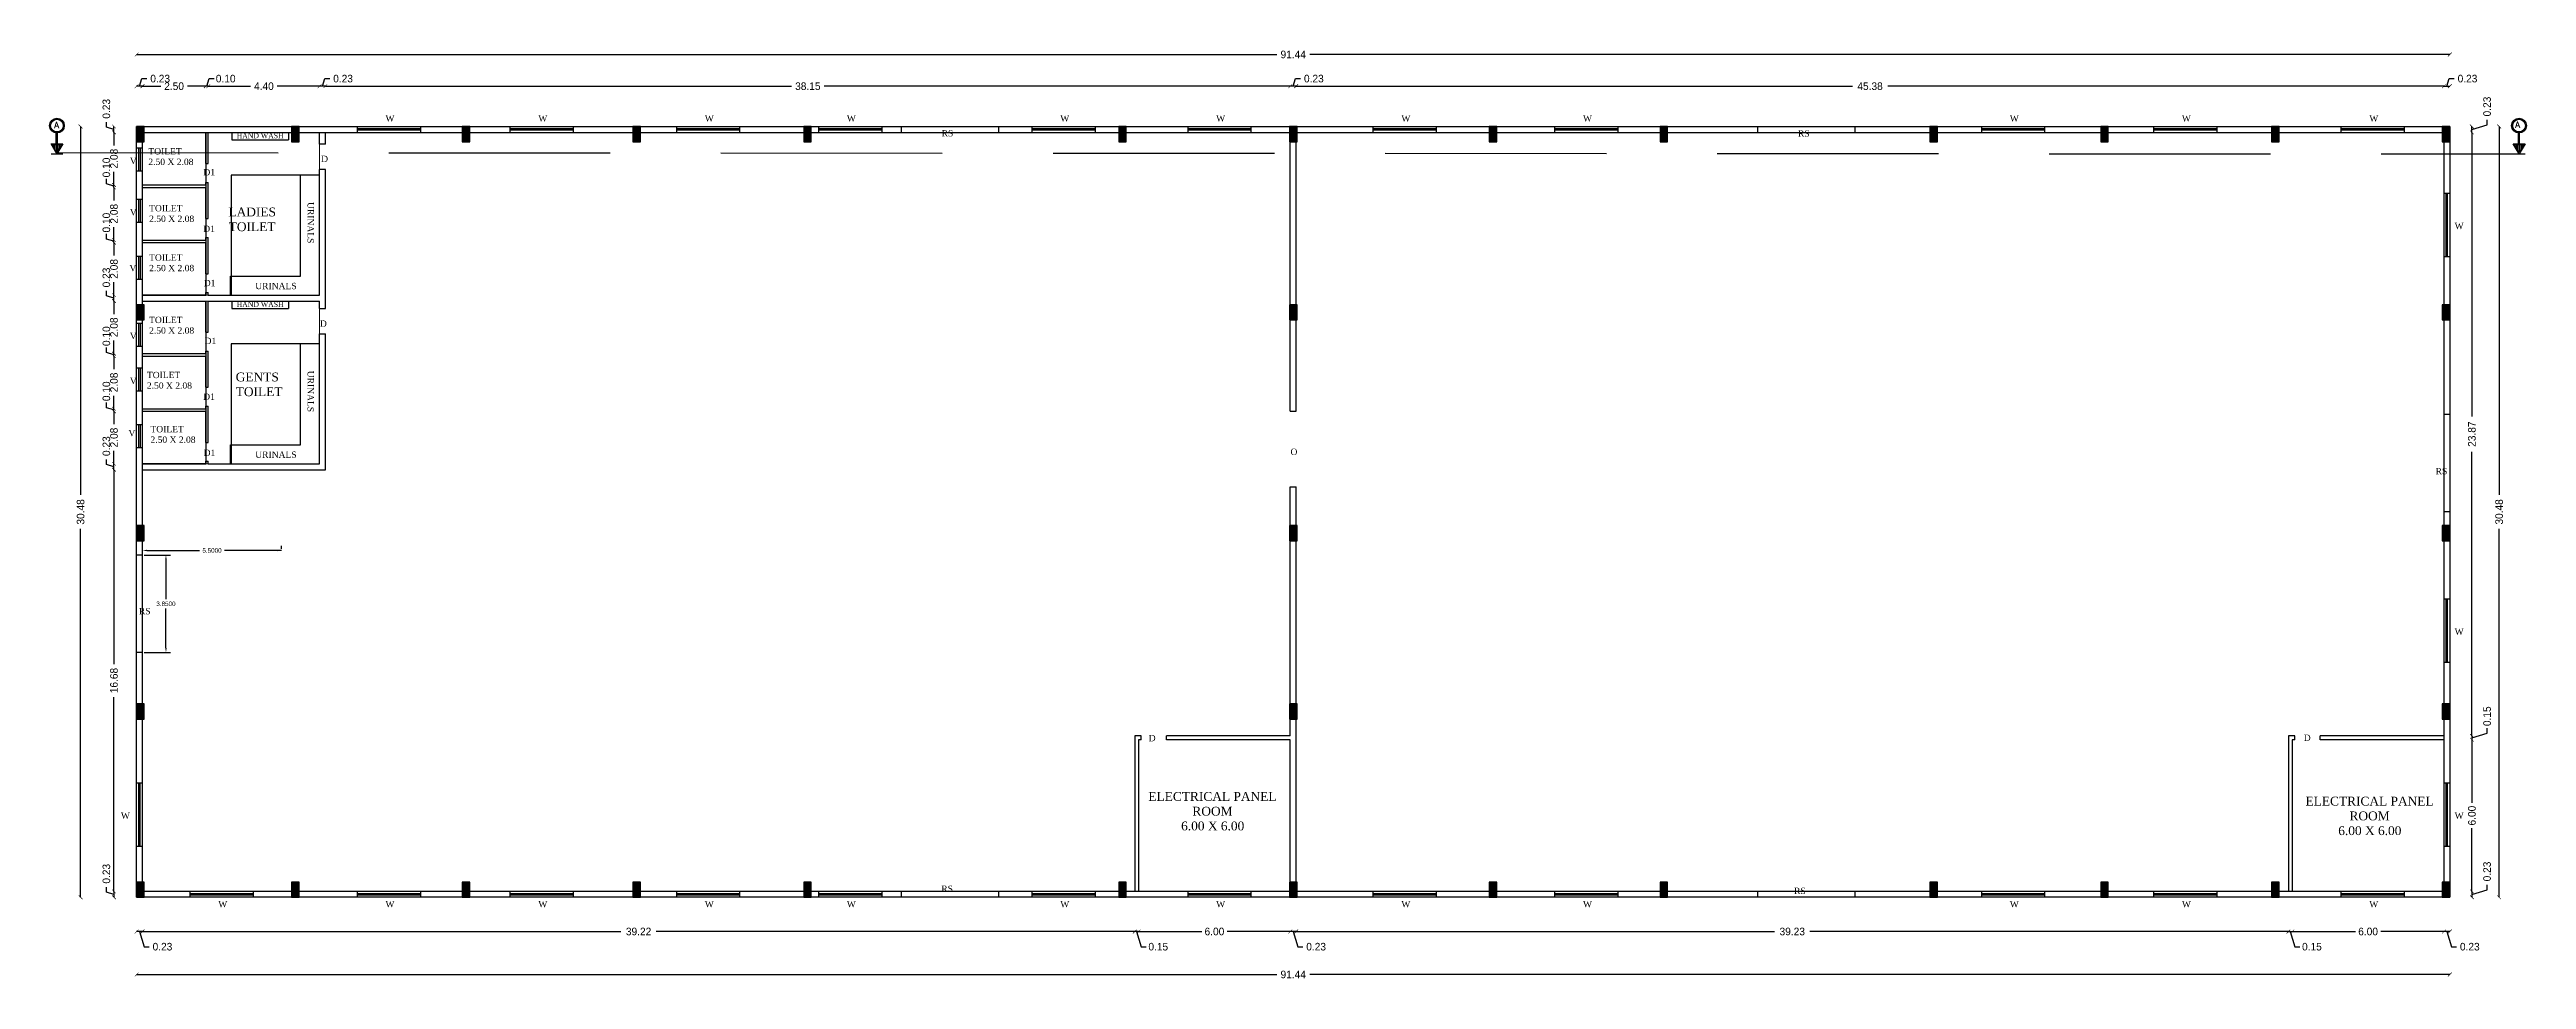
# Model space of a CAD drawing. Header units: metres. Extents: x 1422408 to 2267706, y 3009 to 80428.
# Drawn here: x 2267362.1 to 2267460, y 3074 to 3110.7 of the extents above; entities that cross this region are included whole.
import ezdxf

# ---------------------------------------------------------------- set-up
doc = ezdxf.new("R2010")
doc.units = ezdxf.units.M
doc.header["$LTSCALE"] = 3.5
doc.header["$MEASUREMENT"] = 0
doc.linetypes.add('DASHED2', pattern=[0.375, 0.25, -0.125])
doc.layers.get('0').update_dxf_attribs({"linetype": 'CONTINUOUS'})
doc.layers.get('DEFPOINTS').update_dxf_attribs({"linetype": 'CONTINUOUS'})
doc.layers.add('BLK_1_COVERED_AREA', color=140, linetype='CONTINUOUS', plot=False)
doc.layers.add('BLK_1_FLR_0_BLT_UP_AREA', color=1, linetype='CONTINUOUS', plot=False)
doc.layers.add('BLK_1_FLR_0_BATH', color=205, linetype='CONTINUOUS', lineweight=0)
doc.layers.add('DIST_EXIT', color=7, linetype='CONTINUOUS', lineweight=0)
for name, color, linetype in [('BLK_1_FLR_0_CARPET_AREA', 10, 'CONTINUOUS'), ('BLK_1_FLR_0_EXIT_WIDTH_DOOR', 2, 'CONTINUOUS'), ('BLK_1_FLR_0_REGULAR_ROOM_1', 117, 'CONTINUOUS'), ('BLK_1_FLR_0_URINAL', 235, 'CONTINUOUS'), ('BLK_1_FLR_0_WATER_CLOSET', 213, 'CONTINUOUS'), ('BLK_1_FLR_1_ROOF_AREA', 1, 'CONTINUOUS'), ('BLK_2_FLR_0_REGULAR_ROOM_1', 117, 'CONTINUOUS'), ('WIN', 8, 'CONTINUOUS')]:
    doc.layers.add(name, color=color, linetype=linetype)
doc.styles.add('2', font='swissck.ttf', dxfattribs={"height": 0.35})
doc.styles.add('style2', font='RomanT')
doc.dimstyles.new('Civil Mt', dxfattribs={"dimtxt": 0.3, "dimasz": 0.15, "dimexe": 0, "dimexo": 0, "dimgap": 0.1, "dimtad": 0, "dimzin": 0, "dimdsep": 46, "dimtxsty": 'Standard', "dimblk": 'ARCHTICK', "dimcen": 0, "dimse1": 1, "dimse2": 1, "dimclrd": 253, "dimadec": 0, "dimazin": 3, "dimtfac": 1, "dimtofl": 0, "dimtmove": 1, "dimatfit": 3, "dimfxl": 0, "dimfrac": 2, "dimtolj": 1, "dimtzin": 0, "dimarcsym": 0})
doc.dimstyles.new('STANDARD$0', dxfattribs={"dimtxt": 7, "dimasz": 3, "dimexe": 3, "dimexo": 1, "dimgap": 1.5, "dimtad": 1, "dimdec": 1, "dimzin": 1, "dimdsep": 46, "dimlunit": 4, "dimtxsty": 'Standard', "dimblk": 'OBLIQUE', "dimcen": 0.09375, "dimdle": 1, "dimclrd": 8, "dimclre": 8, "dimclrt": 7, "dimadec": 1, "dimazin": 0, "dimtfac": 1, "dimtdec": 1, "dimtix": 1, "dimtmove": 2, "dimatfit": 3, "dimldrblk": 'ARCHTICK', "dimfxl": 0, "dimfrac": 2, "dimtolj": 1, "dimtzin": 0, "dimarcsym": 0})

msp = doc.modelspace()

# ---------------------------------------------------------------- texts
at = {"color": 7, "linetype": 'DASHED2', "style": 'style2'}
for p in [(2267362.2337, 3107.62854), (2267459.52071, 3107.63993)]:
    msp.add_text('A', height=0.2496, rotation=359.8177883, dxfattribs=at).set_placement(p)
at = {"color": 7, "lineweight": -3, "attachment_point": 1, "style": '2'}
for s, width, insert, char_height in [('{\\fTimes New Roman|b0|i0|c0|p18;TOILET\\P2.50 X 2.08}', 3.2659464, (2267365.95999, 3106.84121), 0.25), ('{\\fTimes New Roman|b0|i0|c0|p18;HAND WASH}', 2.5323936, (2267369.44941, 3107.43393), 0.2), ('{\\fTimes New Roman|b0|i0|c0|p18;RS}', 0.804374, (2267397.31723, 3107.55532), 0.25), ('{\\fTimes New Roman|b0|i0|c0|p18;RS}', 0.804374, (2267431.17106, 3107.54457), 0.25), ('{\\fTimes New Roman|b0|i0|c0|p18;D1}', 0.804374, (2267368.13608, 3106.01372), 0.25), ('{\\fTimes New Roman|b0|i0|c0|p18;D}', 0.804374, (2267372.79086, 3106.54263), 0.25), ('{\\fTimes New Roman|b0|i0|c0|p18;TOILET\\P2.50 X 2.08}', 3.2659464, (2267365.98912, 3104.59119), 0.25), ('{\\fTimes New Roman|b0|i0|c0|p18;W}', 0.804374, (2267457.12853, 3103.8915), 0.25), ('{\\fTimes New Roman|b0|i0|c0|p18;D1}', 0.804374, (2267368.12928, 3103.77992), 0.25), ('{\\fTimes New Roman|b0|i0|c0|p18;TOILET\\P2.50 X 2.08}', 3.2659464, (2267365.98897, 3102.64169), 0.25), ('{\\fTimes New Roman|b0|i0|c0|p18;D1}', 0.804374, (2267368.14957, 3101.63225), 0.25), ('{\\fTimes New Roman|b0|i0|c0|p18;URINALS}', 0.804374, (2267370.18448, 3101.51428), 0.25), ('{\\fTimes New Roman|b0|i0|c0|p18;TOILET\\P2.50 X 2.08}', 3.2659464, (2267365.98897, 3100.17241), 0.25), ('{\\fTimes New Roman|b0|i0|c0|p18;HAND WASH}', 2.5323936, (2267369.44941, 3100.76393), 0.2), ('{\\fTimes New Roman|b0|i0|c0|p18;D}', 0.804374, (2267372.74219, 3100.02943), 0.25), ('{\\fTimes New Roman|b0|i0|c0|p18;D1}', 0.804374, (2267368.18334, 3099.34563), 0.25), ('{\\fTimes New Roman|b0|i0|c0|p18;TOILET\\P2.50 X 2.08}', 3.2659464, (2267365.90119, 3097.99586), 0.25), ('{\\fTimes New Roman|b0|i0|c0|p18;D1}', 0.804374, (2267368.12853, 3097.13788), 0.25), ('{\\fTimes New Roman|b0|i0|c0|p18;TOILET\\P2.50 X 2.08}', 3.2659464, (2267366.04207, 3095.85529), 0.25), ('{\\fTimes New Roman|b0|i0|c0|p18;D1}', 0.804374, (2267368.14565, 3094.92166), 0.25), ('{\\fTimes New Roman|b0|i0|c0|p18;URINALS}', 0.804374, (2267370.18448, 3094.84428), 0.25), ('{\\fTimes New Roman|b0|i0|c0|p18;O}', 0.804374, (2267411.10728, 3094.95738), 0.25), ('{\\fTimes New Roman|b0|i0|c0|p18;RS}', 0.804374, (2267456.37708, 3094.19341), 0.25), ('{\\fTimes New Roman|b0|i0|c0|p18;RS}', 0.804374, (2267365.58477, 3088.65776), 0.25), ('{\\fTimes New Roman|b0|i0|c0|p18;W}', 0.804374, (2267457.12853, 3087.84985), 0.25), ('{\\fTimes New Roman|b0|i0|c0|p18;D}', 0.804374, (2267405.50517, 3083.63526), 0.25), ('{\\fTimes New Roman|b0|i0|c0|p18;D}', 0.804374, (2267451.164, 3083.64961), 0.25), ('{\\fTimes New Roman|b0|i0|c0|p18;W}', 0.804374, (2267364.87508, 3080.57037), 0.25), ('{\\fTimes New Roman|b0|i0|c0|p18;W}', 0.804374, (2267457.12853, 3080.57037), 0.25), ('{\\fTimes New Roman|b0|i0|c0|p18;RS}', 0.804374, (2267397.30536, 3077.67684), 0.25), ('{\\fTimes New Roman|b0|i0|c0|p18;RS}', 0.804374, (2267431.01511, 3077.5951), 0.25)]:
    msp.add_mtext_dynamic_manual_height_columns(s, width=width, gutter_width=1.75, heights=[0], dxfattribs=dict(at, insert=insert, char_height=char_height))
at = {"color": 7, "lineweight": -3, "width": 5.9587193, "attachment_point": 1}
for s, insert, char_height in [('{\\fTimes New Roman|b0|i0|c0|p18;\\W7.72045;\\C0;    \\W1;V}', (2267362.31203, 3106.46674), 0.25), ('{\\fTimes New Roman|b0|i0|c0|p18;\\W7.72045;\\C0;    \\W1;V}', (2267362.31203, 3104.43574), 0.25), ('{\\fTimes New Roman|b0|i0|c0|p18;\\W8.04861;\\C0;  \\W1;LADIES\\P\\W8.0867;  \\W1;TOILET}', (2267366.99812, 3104.49212), 0.35), ('{\\fTimes New Roman|b0|i0|c0|p18;\\W7.72045;\\C0;    \\W1;V}', (2267362.29625, 3102.22269), 0.25), ('{\\fTimes New Roman|b0|i0|c0|p18;\\W7.72045;\\C0;    \\W1;V}', (2267362.31203, 3099.54322), 0.25), ('{\\fTimes New Roman|b0|i0|c0|p18;\\W7.72045;\\C0;    \\W1;V}', (2267362.31203, 3097.76574), 0.25), ('{\\fTimes New Roman|b0|i0|c0|p18;\\C0;GENTS\\PTOILET}', (2267369.41327, 3097.96684), 0.35), ('{\\fTimes New Roman|b0|i0|c0|p18;\\W7.72045;\\C0;    \\W1;V}', (2267362.25744, 3095.69698), 0.25), ('{\\fTimes New Roman|b0|i0|c0|p18;\\W3.97906;\\C0; \\W1;ELECTRICAL PANEL \\P\\W8.56765;  \\W1;ROOM\\P\\W6.8865;  \\W1;6.00 X 6.00}', (2267404.96533, 3081.37902), 0.35), ('{\\fTimes New Roman|b0|i0|c0|p18;\\W3.97906;\\C0; \\W1;ELECTRICAL PANEL \\P\\W8.56765;  \\W1;ROOM\\P\\W6.8865;  \\W1;6.00 X 6.00}', (2267450.70684, 3081.19325), 0.35)]:
    msp.add_mtext(s, dxfattribs=dict(at, insert=insert, char_height=char_height))
at = {"color": 7, "lineweight": -3, "char_height": 0.25, "attachment_point": 1, "rotation": 270, "style": '2'}
for insert in [(2267372.50105, 3104.70918), (2267372.50105, 3098.03918)]:
    msp.add_mtext_dynamic_manual_height_columns('{\\fTimes New Roman|b0|i0|c0|p18;URINALS}', width=0.804374, gutter_width=1.75, heights=[0], dxfattribs=dict(at, insert=insert))

# ---------------------------------------------------------------- blocks, each defined once
blk = doc.blocks.new('A$C729956F2')
at = {"layer": 'WIN', "color": 7}
for p, q in [((0, 0.71), (0, 0.48)), ((2.5, 0.619), (0, 0.619)), ((2.5, 0.569), (0, 0.569)), ((2.5, 0.71), (2.5, 0.48))]:
    blk.add_line(p, q, dxfattribs=at)
at = {"color": 7, "lineweight": -3, "insert": (1.123, 0.333), "char_height": 0.25, "attachment_point": 1, "style": '2'}
blk.add_mtext_dynamic_manual_height_columns('{\\fTimes New Roman|b0|i0|c0|p18;W}', width=0.80437, gutter_width=1.75, heights=[0], dxfattribs=at)
blk = doc.blocks.new('A$C78DB1DFF')
at = {"layer": 'WIN', "color": 7}
for p, q in [((0, 0.23), (0, 0)), ((2.5, 0.139), (0, 0.139)), ((2.5, 0.089), (0, 0.089)), ((2.5, 0.23), (2.5, 0))]:
    blk.add_line(p, q, dxfattribs=at)
at = {"color": 7, "lineweight": -3, "insert": (1.123, 0.677), "char_height": 0.25, "attachment_point": 1, "style": '2'}
blk.add_mtext_dynamic_manual_height_columns('{\\fTimes New Roman|b0|i0|c0|p18;W}', width=0.80437, gutter_width=1.75, heights=[0], dxfattribs=at)
blk = doc.blocks.new('A$C47C605AD')
at = {"color": 7, "lineweight": -3}
for p, q in [((0, 0.91), (0.23, 0.91)), ((0.088, 0), (0.088, 0.91)), ((0.149, 0), (0.149, 0.91)), ((0, 0), (0.23, 0))]:
    blk.add_line(p, q, dxfattribs=at)
blk = doc.blocks.new('_ArchTick')
at = {"color": 0, "linetype": 'ByBlock', "const_width": 0.15}
blk.add_lwpolyline([(-0.5, -0.5), (0.5, 0.5)], dxfattribs=at)
blk = doc.blocks.new('*D360')
at = {"color": 253, "lineweight": -2}
for p, q in [((2267365.727, 3109.29), (2267365.497, 3109.29)), ((2267365.612, 3109.29), (2267365.702, 3109.59)), ((2267365.702, 3109.59), (2267365.902, 3109.59))]:
    blk.add_line(p, q, dxfattribs=at)
at = {"layer": 'DEFPOINTS', "color": 0}
for p in [(2267365.497, 3109.29), (2267365.497, 3107.696), (2267365.727, 3107.466)]:
    blk.add_point(p, dxfattribs=at)
at = {"color": 253, "lineweight": -2, "xscale": 0.15, "yscale": 0.15, "zscale": 0.15, "rotation": 180}
blk.add_blockref('_ArchTick', (2267365.497, 3109.29), dxfattribs=at)
at = {"color": 253, "lineweight": -2, "xscale": 0.15, "yscale": 0.15, "zscale": 0.15}
blk.add_blockref('_ArchTick', (2267365.727, 3109.29), dxfattribs=at)
at = {"color": 0, "lineweight": -3, "insert": (2267366.427, 3109.59), "char_height": 0.3, "attachment_point": 5}
blk.add_mtext('\\A1;0.23', dxfattribs=at)
blk = doc.blocks.new('*D361')
at = {"color": 253, "lineweight": -2}
for p, q in [((2267365.727, 3109.29), (2267366.452, 3109.29)), ((2267368.227, 3109.29), (2267367.502, 3109.29))]:
    blk.add_line(p, q, dxfattribs=at)
at = {"layer": 'DEFPOINTS', "color": 0}
for p in [(2267368.227, 3109.29), (2267365.727, 3107.466), (2267368.227, 3107.466)]:
    blk.add_point(p, dxfattribs=at)
at = {"color": 253, "lineweight": -2, "xscale": 0.15, "yscale": 0.15, "zscale": 0.15, "rotation": 180}
blk.add_blockref('_ArchTick', (2267365.727, 3109.29), dxfattribs=at)
at = {"color": 253, "lineweight": -2, "xscale": 0.15, "yscale": 0.15, "zscale": 0.15}
blk.add_blockref('_ArchTick', (2267368.227, 3109.29), dxfattribs=at)
at = {"color": 0, "lineweight": -3, "insert": (2267366.977, 3109.29), "char_height": 0.3, "attachment_point": 5}
blk.add_mtext('\\A1;2.50', dxfattribs=at)
blk = doc.blocks.new('*D362')
at = {"color": 253, "lineweight": -2}
for p, q in [((2267368.227, 3109.29), (2267368.077, 3109.29)), ((2267368.327, 3109.29), (2267368.227, 3109.29)), ((2267368.277, 3109.29), (2267368.367, 3109.59)), ((2267368.327, 3109.29), (2267368.477, 3109.29)), ((2267368.367, 3109.59), (2267368.567, 3109.59))]:
    blk.add_line(p, q, dxfattribs=at)
at = {"layer": 'DEFPOINTS', "color": 0}
for p in [(2267368.227, 3109.29), (2267368.227, 3107.466), (2267368.327, 3107.466)]:
    blk.add_point(p, dxfattribs=at)
at = {"color": 253, "lineweight": -2, "xscale": 0.15, "yscale": 0.15, "zscale": 0.15}
blk.add_blockref('_ArchTick', (2267368.227, 3109.29), dxfattribs=at)
at = {"color": 253, "lineweight": -2, "xscale": 0.15, "yscale": 0.15, "zscale": 0.15, "rotation": 180}
blk.add_blockref('_ArchTick', (2267368.327, 3109.29), dxfattribs=at)
at = {"color": 0, "lineweight": -3, "insert": (2267369.017, 3109.59), "char_height": 0.3, "attachment_point": 5}
blk.add_mtext('\\A1;0.10', dxfattribs=at)
blk = doc.blocks.new('*D363')
at = {"color": 253, "lineweight": -2}
for p, q in [((2267368.327, 3109.29), (2267370.002, 3109.29)), ((2267372.727, 3109.29), (2267371.052, 3109.29))]:
    blk.add_line(p, q, dxfattribs=at)
at = {"layer": 'DEFPOINTS', "color": 0}
for p in [(2267372.727, 3109.29), (2267368.327, 3107.466), (2267372.727, 3107.466)]:
    blk.add_point(p, dxfattribs=at)
at = {"color": 253, "lineweight": -2, "xscale": 0.15, "yscale": 0.15, "zscale": 0.15, "rotation": 180}
blk.add_blockref('_ArchTick', (2267368.327, 3109.29), dxfattribs=at)
at = {"color": 253, "lineweight": -2, "xscale": 0.15, "yscale": 0.15, "zscale": 0.15}
blk.add_blockref('_ArchTick', (2267372.727, 3109.29), dxfattribs=at)
at = {"color": 0, "lineweight": -3, "insert": (2267370.527, 3109.29), "char_height": 0.3, "attachment_point": 5}
blk.add_mtext('\\A1;4.40', dxfattribs=at)
blk = doc.blocks.new('*D364')
at = {"color": 253, "lineweight": -2}
for p, q in [((2267372.957, 3109.29), (2267372.727, 3109.29)), ((2267372.842, 3109.29), (2267372.932, 3109.59)), ((2267372.932, 3109.59), (2267373.132, 3109.59))]:
    blk.add_line(p, q, dxfattribs=at)
at = {"layer": 'DEFPOINTS', "color": 0}
for p in [(2267372.727, 3109.29), (2267372.727, 3107.466), (2267372.957, 3107.466)]:
    blk.add_point(p, dxfattribs=at)
at = {"color": 253, "lineweight": -2, "xscale": 0.15, "yscale": 0.15, "zscale": 0.15, "rotation": 180}
blk.add_blockref('_ArchTick', (2267372.727, 3109.29), dxfattribs=at)
at = {"color": 253, "lineweight": -2, "xscale": 0.15, "yscale": 0.15, "zscale": 0.15}
blk.add_blockref('_ArchTick', (2267372.957, 3109.29), dxfattribs=at)
at = {"color": 0, "lineweight": -3, "insert": (2267373.657, 3109.59), "char_height": 0.3, "attachment_point": 5}
blk.add_mtext('\\A1;0.23', dxfattribs=at)
blk = doc.blocks.new('*D365')
at = {"color": 253, "lineweight": -2}
for p, q in [((2267372.957, 3109.29), (2267391.379, 3109.29)), ((2267411.102, 3109.29), (2267392.679, 3109.29))]:
    blk.add_line(p, q, dxfattribs=at)
at = {"layer": 'DEFPOINTS', "color": 0}
for p in [(2267411.102, 3109.29), (2267372.957, 3107.466), (2267411.102, 3107.466)]:
    blk.add_point(p, dxfattribs=at)
at = {"color": 253, "lineweight": -2, "xscale": 0.15, "yscale": 0.15, "zscale": 0.15, "rotation": 180}
blk.add_blockref('_ArchTick', (2267372.957, 3109.29), dxfattribs=at)
at = {"color": 253, "lineweight": -2, "xscale": 0.15, "yscale": 0.15, "zscale": 0.15}
blk.add_blockref('_ArchTick', (2267411.102, 3109.29), dxfattribs=at)
at = {"color": 0, "lineweight": -3, "insert": (2267392.029, 3109.29), "char_height": 0.3, "attachment_point": 5}
blk.add_mtext('\\A1;38.15', dxfattribs=at)
blk = doc.blocks.new('*D366')
at = {"color": 253, "lineweight": -2}
for p, q in [((2267411.332, 3109.29), (2267411.102, 3109.29)), ((2267411.217, 3109.29), (2267411.307, 3109.59)), ((2267411.307, 3109.59), (2267411.507, 3109.59))]:
    blk.add_line(p, q, dxfattribs=at)
at = {"layer": 'DEFPOINTS', "color": 0}
for p in [(2267411.102, 3109.29), (2267411.102, 3107.466), (2267411.332, 3107.466)]:
    blk.add_point(p, dxfattribs=at)
at = {"color": 253, "lineweight": -2, "xscale": 0.15, "yscale": 0.15, "zscale": 0.15, "rotation": 180}
blk.add_blockref('_ArchTick', (2267411.102, 3109.29), dxfattribs=at)
at = {"color": 253, "lineweight": -2, "xscale": 0.15, "yscale": 0.15, "zscale": 0.15}
blk.add_blockref('_ArchTick', (2267411.332, 3109.29), dxfattribs=at)
at = {"color": 0, "lineweight": -3, "insert": (2267412.032, 3109.59), "char_height": 0.3, "attachment_point": 5}
blk.add_mtext('\\A1;0.23', dxfattribs=at)
blk = doc.blocks.new('*D367')
at = {"color": 253, "lineweight": -2}
for p, q in [((2267411.332, 3109.29), (2267433.319, 3109.29)), ((2267456.707, 3109.29), (2267434.719, 3109.29))]:
    blk.add_line(p, q, dxfattribs=at)
at = {"layer": 'DEFPOINTS', "color": 0}
for p in [(2267456.707, 3109.29), (2267411.332, 3107.466), (2267456.707, 3107.466)]:
    blk.add_point(p, dxfattribs=at)
at = {"color": 253, "lineweight": -2, "xscale": 0.15, "yscale": 0.15, "zscale": 0.15, "rotation": 180}
blk.add_blockref('_ArchTick', (2267411.332, 3109.29), dxfattribs=at)
at = {"color": 253, "lineweight": -2, "xscale": 0.15, "yscale": 0.15, "zscale": 0.15}
blk.add_blockref('_ArchTick', (2267456.707, 3109.29), dxfattribs=at)
at = {"color": 0, "lineweight": -3, "insert": (2267434.019, 3109.29), "char_height": 0.3, "attachment_point": 5}
blk.add_mtext('\\A1;45.38', dxfattribs=at)
blk = doc.blocks.new('*D368')
at = {"color": 253, "lineweight": -2}
for p, q in [((2267456.707, 3109.29), (2267456.937, 3109.29)), ((2267456.822, 3109.29), (2267456.912, 3109.59)), ((2267456.912, 3109.59), (2267457.112, 3109.59))]:
    blk.add_line(p, q, dxfattribs=at)
at = {"layer": 'DEFPOINTS', "color": 0}
for p in [(2267456.937, 3109.29), (2267456.707, 3107.466), (2267456.937, 3107.696)]:
    blk.add_point(p, dxfattribs=at)
at = {"color": 253, "lineweight": -2, "xscale": 0.15, "yscale": 0.15, "zscale": 0.15, "rotation": 180}
blk.add_blockref('_ArchTick', (2267456.707, 3109.29), dxfattribs=at)
at = {"color": 253, "lineweight": -2, "xscale": 0.15, "yscale": 0.15, "zscale": 0.15}
blk.add_blockref('_ArchTick', (2267456.937, 3109.29), dxfattribs=at)
at = {"color": 0, "lineweight": -3, "insert": (2267457.637, 3109.59), "char_height": 0.3, "attachment_point": 5}
blk.add_mtext('\\A1;0.23', dxfattribs=at)
blk = doc.blocks.new('*D369')
at = {"color": 253, "lineweight": -2}
for p, q in [((2267365.497, 3110.545), (2267410.567, 3110.545)), ((2267456.937, 3110.545), (2267411.867, 3110.545))]:
    blk.add_line(p, q, dxfattribs=at)
at = {"layer": 'DEFPOINTS', "color": 0}
for p in [(2267365.497, 3110.545), (2267365.497, 3107.696), (2267456.937, 3107.696)]:
    blk.add_point(p, dxfattribs=at)
at = {"color": 253, "lineweight": -2, "xscale": 0.15, "yscale": 0.15, "zscale": 0.15, "rotation": 180}
blk.add_blockref('_ArchTick', (2267365.497, 3110.545), dxfattribs=at)
at = {"color": 253, "lineweight": -2, "xscale": 0.15, "yscale": 0.15, "zscale": 0.15}
blk.add_blockref('_ArchTick', (2267456.937, 3110.545), dxfattribs=at)
at = {"color": 0, "lineweight": -3, "insert": (2267411.217, 3110.545), "char_height": 0.3, "attachment_point": 5}
blk.add_mtext('\\A1;91.44', dxfattribs=at)
blk = doc.blocks.new('*D370')
at = {"color": 253, "lineweight": -2}
for p, q in [((2267457.811, 3077.331), (2267458.411, 3077.511)), ((2267457.811, 3077.446), (2267457.811, 3077.216)), ((2267458.411, 3077.511), (2267458.411, 3077.711))]:
    blk.add_line(p, q, dxfattribs=at)
at = {"layer": 'DEFPOINTS', "color": 0}
for p in [(2267456.707, 3077.446), (2267456.937, 3077.216), (2267457.811, 3077.216)]:
    blk.add_point(p, dxfattribs=at)
at = {"color": 253, "lineweight": -2, "xscale": 0.15, "yscale": 0.15, "zscale": 0.15}
for p, rotation in [((2267457.811, 3077.446), 90), ((2267457.811, 3077.216), 270)]:
    blk.add_blockref('_ArchTick', p, dxfattribs=dict(at, rotation=rotation))
at = {"color": 0, "lineweight": -3, "insert": (2267458.411, 3078.236), "char_height": 0.3, "attachment_point": 5, "rotation": 90}
blk.add_mtext('\\A1;0.23', dxfattribs=at)
blk = doc.blocks.new('*D371')
at = {"color": 253, "lineweight": -2}
for p, q in [((2267457.811, 3083.446), (2267457.811, 3080.946)), ((2267457.811, 3077.446), (2267457.811, 3079.946))]:
    blk.add_line(p, q, dxfattribs=at)
at = {"layer": 'DEFPOINTS', "color": 0}
for p in [(2267456.707, 3083.446), (2267456.707, 3077.446), (2267457.811, 3077.446)]:
    blk.add_point(p, dxfattribs=at)
at = {"color": 253, "lineweight": -2, "xscale": 0.15, "yscale": 0.15, "zscale": 0.15}
for p, rotation in [((2267457.811, 3083.446), 90), ((2267457.811, 3077.446), 270)]:
    blk.add_blockref('_ArchTick', p, dxfattribs=dict(at, rotation=rotation))
at = {"color": 0, "lineweight": -3, "insert": (2267457.811, 3080.446), "char_height": 0.3, "attachment_point": 5, "rotation": 90}
blk.add_mtext('\\A1;6.00', dxfattribs=at)
blk = doc.blocks.new('*D372')
at = {"color": 253, "lineweight": -2}
for p, q in [((2267457.811, 3083.596), (2267457.811, 3083.746)), ((2267457.811, 3083.521), (2267458.411, 3083.701)), ((2267457.811, 3083.596), (2267457.811, 3083.446)), ((2267457.811, 3083.446), (2267457.811, 3083.296)), ((2267458.411, 3083.701), (2267458.411, 3083.901))]:
    blk.add_line(p, q, dxfattribs=at)
at = {"layer": 'DEFPOINTS', "color": 0}
for p in [(2267456.707, 3083.596), (2267456.707, 3083.446), (2267457.811, 3083.446)]:
    blk.add_point(p, dxfattribs=at)
at = {"color": 253, "lineweight": -2, "xscale": 0.15, "yscale": 0.15, "zscale": 0.15}
for p, rotation in [((2267457.811, 3083.596), 270), ((2267457.811, 3083.446), 90)]:
    blk.add_blockref('_ArchTick', p, dxfattribs=dict(at, rotation=rotation))
at = {"color": 0, "lineweight": -3, "insert": (2267458.411, 3084.376), "char_height": 0.3, "attachment_point": 5, "rotation": 90}
blk.add_mtext('\\A1;0.15', dxfattribs=at)
blk = doc.blocks.new('*D373')
at = {"color": 253, "lineweight": -2}
for p, q in [((2267457.811, 3107.466), (2267457.811, 3096.231)), ((2267457.811, 3083.596), (2267457.811, 3094.831))]:
    blk.add_line(p, q, dxfattribs=at)
at = {"layer": 'DEFPOINTS', "color": 0}
for p in [(2267456.707, 3107.466), (2267456.707, 3083.596), (2267457.811, 3083.596)]:
    blk.add_point(p, dxfattribs=at)
at = {"color": 253, "lineweight": -2, "xscale": 0.15, "yscale": 0.15, "zscale": 0.15}
for p, rotation in [((2267457.811, 3107.466), 90), ((2267457.811, 3083.596), 270)]:
    blk.add_blockref('_ArchTick', p, dxfattribs=dict(at, rotation=rotation))
at = {"color": 0, "lineweight": -3, "insert": (2267457.811, 3095.531), "char_height": 0.3, "attachment_point": 5, "rotation": 90}
blk.add_mtext('\\A1;23.87', dxfattribs=at)
blk = doc.blocks.new('*D374')
at = {"color": 253, "lineweight": -2}
for p, q in [((2267458.411, 3107.761), (2267458.411, 3107.961)), ((2267457.811, 3107.581), (2267458.411, 3107.761)), ((2267457.811, 3107.466), (2267457.811, 3107.696))]:
    blk.add_line(p, q, dxfattribs=at)
at = {"layer": 'DEFPOINTS', "color": 0}
for p in [(2267456.707, 3107.466), (2267456.937, 3107.696), (2267457.811, 3107.696)]:
    blk.add_point(p, dxfattribs=at)
at = {"color": 253, "lineweight": -2, "xscale": 0.15, "yscale": 0.15, "zscale": 0.15}
for p, rotation in [((2267457.811, 3107.696), 90), ((2267457.811, 3107.466), 270)]:
    blk.add_blockref('_ArchTick', p, dxfattribs=dict(at, rotation=rotation))
at = {"color": 0, "lineweight": -3, "insert": (2267458.411, 3108.486), "char_height": 0.3, "attachment_point": 5, "rotation": 90}
blk.add_mtext('\\A1;0.23', dxfattribs=at)
blk = doc.blocks.new('*D375')
at = {"color": 253, "lineweight": -2}
for p, q in [((2267458.888, 3107.696), (2267458.888, 3093.131)), ((2267458.888, 3077.216), (2267458.888, 3091.781))]:
    blk.add_line(p, q, dxfattribs=at)
at = {"layer": 'DEFPOINTS', "color": 0}
for p in [(2267456.937, 3107.696), (2267456.937, 3077.216), (2267458.888, 3077.216)]:
    blk.add_point(p, dxfattribs=at)
at = {"color": 253, "lineweight": -2, "xscale": 0.15, "yscale": 0.15, "zscale": 0.15}
for p, rotation in [((2267458.888, 3107.696), 90), ((2267458.888, 3077.216), 270)]:
    blk.add_blockref('_ArchTick', p, dxfattribs=dict(at, rotation=rotation))
at = {"color": 0, "lineweight": -3, "insert": (2267458.888, 3092.456), "char_height": 0.3, "attachment_point": 5, "rotation": 90}
blk.add_mtext('\\A1;30.48', dxfattribs=at)
blk = doc.blocks.new('*D376')
at = {"color": 253, "lineweight": -2}
for p, q in [((2267365.727, 3075.861), (2267365.497, 3075.861)), ((2267365.612, 3075.861), (2267365.792, 3075.261)), ((2267365.792, 3075.261), (2267365.992, 3075.261))]:
    blk.add_line(p, q, dxfattribs=at)
at = {"layer": 'DEFPOINTS', "color": 0}
for p in [(2267365.727, 3077.446), (2267365.497, 3077.216), (2267365.497, 3075.861)]:
    blk.add_point(p, dxfattribs=at)
at = {"color": 253, "lineweight": -2, "xscale": 0.15, "yscale": 0.15, "zscale": 0.15, "rotation": 180}
blk.add_blockref('_ArchTick', (2267365.497, 3075.861), dxfattribs=at)
at = {"color": 253, "lineweight": -2, "xscale": 0.15, "yscale": 0.15, "zscale": 0.15}
blk.add_blockref('_ArchTick', (2267365.727, 3075.861), dxfattribs=at)
at = {"color": 0, "lineweight": -3, "insert": (2267366.517, 3075.261), "char_height": 0.3, "attachment_point": 5}
blk.add_mtext('\\A1;0.23', dxfattribs=at)
blk = doc.blocks.new('*D377')
at = {"color": 253, "lineweight": -2}
for p, q in [((2267365.727, 3075.861), (2267384.639, 3075.861)), ((2267404.952, 3075.861), (2267386.039, 3075.861))]:
    blk.add_line(p, q, dxfattribs=at)
at = {"layer": 'DEFPOINTS', "color": 0}
for p in [(2267365.727, 3077.446), (2267404.952, 3077.446), (2267365.727, 3075.861)]:
    blk.add_point(p, dxfattribs=at)
at = {"color": 253, "lineweight": -2, "xscale": 0.15, "yscale": 0.15, "zscale": 0.15, "rotation": 180}
blk.add_blockref('_ArchTick', (2267365.727, 3075.861), dxfattribs=at)
at = {"color": 253, "lineweight": -2, "xscale": 0.15, "yscale": 0.15, "zscale": 0.15}
blk.add_blockref('_ArchTick', (2267404.952, 3075.861), dxfattribs=at)
at = {"color": 0, "lineweight": -3, "insert": (2267385.339, 3075.861), "char_height": 0.3, "attachment_point": 5}
blk.add_mtext('\\A1;39.22', dxfattribs=at)
blk = doc.blocks.new('*D378')
at = {"color": 253, "lineweight": -2}
for p, q in [((2267404.952, 3075.861), (2267404.802, 3075.861)), ((2267405.102, 3075.861), (2267404.952, 3075.861)), ((2267405.027, 3075.861), (2267405.207, 3075.261)), ((2267405.102, 3075.861), (2267405.252, 3075.861)), ((2267405.207, 3075.261), (2267405.407, 3075.261))]:
    blk.add_line(p, q, dxfattribs=at)
at = {"layer": 'DEFPOINTS', "color": 0}
for p in [(2267404.952, 3077.446), (2267405.102, 3077.446), (2267404.952, 3075.861)]:
    blk.add_point(p, dxfattribs=at)
at = {"color": 253, "lineweight": -2, "xscale": 0.15, "yscale": 0.15, "zscale": 0.15}
blk.add_blockref('_ArchTick', (2267404.952, 3075.861), dxfattribs=at)
at = {"color": 253, "lineweight": -2, "xscale": 0.15, "yscale": 0.15, "zscale": 0.15, "rotation": 180}
blk.add_blockref('_ArchTick', (2267405.102, 3075.861), dxfattribs=at)
at = {"color": 0, "lineweight": -3, "insert": (2267405.882, 3075.261), "char_height": 0.3, "attachment_point": 5}
blk.add_mtext('\\A1;0.15', dxfattribs=at)
blk = doc.blocks.new('*D379')
at = {"color": 253, "lineweight": -2}
for p, q in [((2267405.102, 3075.861), (2267407.602, 3075.861)), ((2267411.102, 3075.861), (2267408.602, 3075.861))]:
    blk.add_line(p, q, dxfattribs=at)
at = {"layer": 'DEFPOINTS', "color": 0}
for p in [(2267405.102, 3077.446), (2267411.102, 3077.446), (2267405.102, 3075.861)]:
    blk.add_point(p, dxfattribs=at)
at = {"color": 253, "lineweight": -2, "xscale": 0.15, "yscale": 0.15, "zscale": 0.15, "rotation": 180}
blk.add_blockref('_ArchTick', (2267405.102, 3075.861), dxfattribs=at)
at = {"color": 253, "lineweight": -2, "xscale": 0.15, "yscale": 0.15, "zscale": 0.15}
blk.add_blockref('_ArchTick', (2267411.102, 3075.861), dxfattribs=at)
at = {"color": 0, "lineweight": -3, "insert": (2267408.102, 3075.861), "char_height": 0.3, "attachment_point": 5}
blk.add_mtext('\\A1;6.00', dxfattribs=at)
blk = doc.blocks.new('*D380')
at = {"color": 253, "lineweight": -2}
for p, q in [((2267411.332, 3075.861), (2267411.102, 3075.861)), ((2267411.217, 3075.861), (2267411.397, 3075.261)), ((2267411.397, 3075.261), (2267411.597, 3075.261))]:
    blk.add_line(p, q, dxfattribs=at)
at = {"layer": 'DEFPOINTS', "color": 0}
for p in [(2267411.102, 3077.446), (2267411.332, 3077.446), (2267411.102, 3075.861)]:
    blk.add_point(p, dxfattribs=at)
at = {"color": 253, "lineweight": -2, "xscale": 0.15, "yscale": 0.15, "zscale": 0.15, "rotation": 180}
blk.add_blockref('_ArchTick', (2267411.102, 3075.861), dxfattribs=at)
at = {"color": 253, "lineweight": -2, "xscale": 0.15, "yscale": 0.15, "zscale": 0.15}
blk.add_blockref('_ArchTick', (2267411.332, 3075.861), dxfattribs=at)
at = {"color": 0, "lineweight": -3, "insert": (2267412.122, 3075.261), "char_height": 0.3, "attachment_point": 5}
blk.add_mtext('\\A1;0.23', dxfattribs=at)
blk = doc.blocks.new('*D381')
at = {"color": 253, "lineweight": -2}
for p, q in [((2267411.332, 3075.861), (2267430.244, 3075.861)), ((2267450.557, 3075.861), (2267431.644, 3075.861))]:
    blk.add_line(p, q, dxfattribs=at)
at = {"layer": 'DEFPOINTS', "color": 0}
for p in [(2267411.332, 3077.446), (2267450.557, 3077.446), (2267411.332, 3075.861)]:
    blk.add_point(p, dxfattribs=at)
at = {"color": 253, "lineweight": -2, "xscale": 0.15, "yscale": 0.15, "zscale": 0.15, "rotation": 180}
blk.add_blockref('_ArchTick', (2267411.332, 3075.861), dxfattribs=at)
at = {"color": 253, "lineweight": -2, "xscale": 0.15, "yscale": 0.15, "zscale": 0.15}
blk.add_blockref('_ArchTick', (2267450.557, 3075.861), dxfattribs=at)
at = {"color": 0, "lineweight": -3, "insert": (2267430.944, 3075.861), "char_height": 0.3, "attachment_point": 5}
blk.add_mtext('\\A1;39.23', dxfattribs=at)
blk = doc.blocks.new('*D382')
at = {"color": 253, "lineweight": -2}
for p, q in [((2267450.557, 3075.861), (2267450.407, 3075.861)), ((2267450.557, 3075.861), (2267450.707, 3075.861)), ((2267450.632, 3075.861), (2267450.812, 3075.261)), ((2267450.707, 3075.861), (2267450.857, 3075.861)), ((2267450.812, 3075.261), (2267451.012, 3075.261))]:
    blk.add_line(p, q, dxfattribs=at)
at = {"layer": 'DEFPOINTS', "color": 0}
for p in [(2267450.557, 3077.446), (2267450.707, 3077.446), (2267450.707, 3075.861)]:
    blk.add_point(p, dxfattribs=at)
at = {"color": 253, "lineweight": -2, "xscale": 0.15, "yscale": 0.15, "zscale": 0.15}
blk.add_blockref('_ArchTick', (2267450.557, 3075.861), dxfattribs=at)
at = {"color": 253, "lineweight": -2, "xscale": 0.15, "yscale": 0.15, "zscale": 0.15, "rotation": 180}
blk.add_blockref('_ArchTick', (2267450.707, 3075.861), dxfattribs=at)
at = {"color": 0, "lineweight": -3, "insert": (2267451.487, 3075.261), "char_height": 0.3, "attachment_point": 5}
blk.add_mtext('\\A1;0.15', dxfattribs=at)
blk = doc.blocks.new('*D383')
at = {"color": 253, "lineweight": -2}
for p, q in [((2267450.707, 3075.861), (2267453.207, 3075.861)), ((2267456.707, 3075.861), (2267454.207, 3075.861))]:
    blk.add_line(p, q, dxfattribs=at)
at = {"layer": 'DEFPOINTS', "color": 0}
for p in [(2267450.707, 3077.446), (2267456.707, 3077.446), (2267450.707, 3075.861)]:
    blk.add_point(p, dxfattribs=at)
at = {"color": 253, "lineweight": -2, "xscale": 0.15, "yscale": 0.15, "zscale": 0.15, "rotation": 180}
blk.add_blockref('_ArchTick', (2267450.707, 3075.861), dxfattribs=at)
at = {"color": 253, "lineweight": -2, "xscale": 0.15, "yscale": 0.15, "zscale": 0.15}
blk.add_blockref('_ArchTick', (2267456.707, 3075.861), dxfattribs=at)
at = {"color": 0, "lineweight": -3, "insert": (2267453.707, 3075.861), "char_height": 0.3, "attachment_point": 5}
blk.add_mtext('\\A1;6.00', dxfattribs=at)
blk = doc.blocks.new('*D384')
at = {"color": 253, "lineweight": -2}
for p, q in [((2267456.937, 3075.861), (2267456.707, 3075.861)), ((2267456.822, 3075.861), (2267457.002, 3075.261)), ((2267457.002, 3075.261), (2267457.202, 3075.261))]:
    blk.add_line(p, q, dxfattribs=at)
at = {"layer": 'DEFPOINTS', "color": 0}
for p in [(2267456.707, 3077.446), (2267456.937, 3077.216), (2267456.707, 3075.861)]:
    blk.add_point(p, dxfattribs=at)
at = {"color": 253, "lineweight": -2, "xscale": 0.15, "yscale": 0.15, "zscale": 0.15, "rotation": 180}
blk.add_blockref('_ArchTick', (2267456.707, 3075.861), dxfattribs=at)
at = {"color": 253, "lineweight": -2, "xscale": 0.15, "yscale": 0.15, "zscale": 0.15}
blk.add_blockref('_ArchTick', (2267456.937, 3075.861), dxfattribs=at)
at = {"color": 0, "lineweight": -3, "insert": (2267457.727, 3075.261), "char_height": 0.3, "attachment_point": 5}
blk.add_mtext('\\A1;0.23', dxfattribs=at)
blk = doc.blocks.new('*D385')
at = {"color": 253, "lineweight": -2}
for p, q in [((2267365.497, 3074.162), (2267410.567, 3074.162)), ((2267456.937, 3074.162), (2267411.867, 3074.162))]:
    blk.add_line(p, q, dxfattribs=at)
at = {"layer": 'DEFPOINTS', "color": 0}
for p in [(2267365.497, 3077.216), (2267456.937, 3077.216), (2267365.497, 3074.162)]:
    blk.add_point(p, dxfattribs=at)
at = {"color": 253, "lineweight": -2, "xscale": 0.15, "yscale": 0.15, "zscale": 0.15, "rotation": 180}
blk.add_blockref('_ArchTick', (2267365.497, 3074.162), dxfattribs=at)
at = {"color": 253, "lineweight": -2, "xscale": 0.15, "yscale": 0.15, "zscale": 0.15}
blk.add_blockref('_ArchTick', (2267456.937, 3074.162), dxfattribs=at)
at = {"color": 0, "lineweight": -3, "insert": (2267411.217, 3074.162), "char_height": 0.3, "attachment_point": 5}
blk.add_mtext('\\A1;91.44', dxfattribs=at)
blk = doc.blocks.new('*D386')
at = {"color": 253, "lineweight": -2}
for p, q in [((2267364.301, 3077.421), (2267364.301, 3077.621)), ((2267364.601, 3077.446), (2267364.601, 3077.216)), ((2267364.601, 3077.331), (2267364.301, 3077.421))]:
    blk.add_line(p, q, dxfattribs=at)
at = {"layer": 'DEFPOINTS', "color": 0}
for p in [(2267365.727, 3077.446), (2267364.601, 3077.216), (2267365.497, 3077.216)]:
    blk.add_point(p, dxfattribs=at)
at = {"color": 253, "lineweight": -2, "xscale": 0.15, "yscale": 0.15, "zscale": 0.15}
for p, rotation in [((2267364.601, 3077.446), 90), ((2267364.601, 3077.216), 270)]:
    blk.add_blockref('_ArchTick', p, dxfattribs=dict(at, rotation=rotation))
at = {"color": 0, "lineweight": -3, "insert": (2267364.301, 3078.146), "char_height": 0.3, "attachment_point": 5, "rotation": 90}
blk.add_mtext('\\A1;0.23', dxfattribs=at)
blk = doc.blocks.new('*D387')
at = {"color": 253, "lineweight": -2}
for p, q in [((2267364.601, 3094.126), (2267364.601, 3086.436)), ((2267364.601, 3077.446), (2267364.601, 3085.136))]:
    blk.add_line(p, q, dxfattribs=at)
at = {"layer": 'DEFPOINTS', "color": 0}
for p in [(2267364.601, 3094.126), (2267365.727, 3094.126), (2267365.727, 3077.446)]:
    blk.add_point(p, dxfattribs=at)
at = {"color": 253, "lineweight": -2, "xscale": 0.15, "yscale": 0.15, "zscale": 0.15}
for p, rotation in [((2267364.601, 3094.126), 90), ((2267364.601, 3077.446), 270)]:
    blk.add_blockref('_ArchTick', p, dxfattribs=dict(at, rotation=rotation))
at = {"color": 0, "lineweight": -3, "insert": (2267364.601, 3085.786), "char_height": 0.3, "attachment_point": 5, "rotation": 90}
blk.add_mtext('\\A1;16.68', dxfattribs=at)
blk = doc.blocks.new('*D388')
at = {"color": 253, "lineweight": -2}
for p, q in [((2267364.301, 3094.331), (2267364.301, 3094.531)), ((2267364.601, 3094.241), (2267364.301, 3094.331)), ((2267364.601, 3094.126), (2267364.601, 3094.356))]:
    blk.add_line(p, q, dxfattribs=at)
at = {"layer": 'DEFPOINTS', "color": 0}
for p in [(2267364.601, 3094.356), (2267365.727, 3094.356), (2267365.727, 3094.126)]:
    blk.add_point(p, dxfattribs=at)
at = {"color": 253, "lineweight": -2, "xscale": 0.15, "yscale": 0.15, "zscale": 0.15}
for p, rotation in [((2267364.601, 3094.356), 90), ((2267364.601, 3094.126), 270)]:
    blk.add_blockref('_ArchTick', p, dxfattribs=dict(at, rotation=rotation))
at = {"color": 0, "lineweight": -3, "insert": (2267364.301, 3095.056), "char_height": 0.3, "attachment_point": 5, "rotation": 90}
blk.add_mtext('\\A1;0.23', dxfattribs=at)
blk = doc.blocks.new('*D389')
at = {"color": 253, "lineweight": -2}
for p, q in [((2267364.601, 3096.436), (2267364.601, 3095.921)), ((2267364.601, 3094.356), (2267364.601, 3094.871))]:
    blk.add_line(p, q, dxfattribs=at)
at = {"layer": 'DEFPOINTS', "color": 0}
for p in [(2267364.601, 3096.436), (2267365.727, 3096.436), (2267365.727, 3094.356)]:
    blk.add_point(p, dxfattribs=at)
at = {"color": 253, "lineweight": -2, "xscale": 0.15, "yscale": 0.15, "zscale": 0.15}
for p, rotation in [((2267364.601, 3096.436), 90), ((2267364.601, 3094.356), 270)]:
    blk.add_blockref('_ArchTick', p, dxfattribs=dict(at, rotation=rotation))
at = {"color": 0, "lineweight": -3, "insert": (2267364.601, 3095.396), "char_height": 0.3, "attachment_point": 5, "rotation": 90}
blk.add_mtext('\\A1;2.08', dxfattribs=at)
blk = doc.blocks.new('*D390')
at = {"color": 253, "lineweight": -2}
for p, q in [((2267364.301, 3096.576), (2267364.301, 3096.776)), ((2267364.601, 3096.486), (2267364.301, 3096.576)), ((2267364.601, 3096.536), (2267364.601, 3096.686)), ((2267364.601, 3096.436), (2267364.601, 3096.536)), ((2267364.601, 3096.436), (2267364.601, 3096.286))]:
    blk.add_line(p, q, dxfattribs=at)
at = {"layer": 'DEFPOINTS', "color": 0}
for p in [(2267364.601, 3096.536), (2267365.727, 3096.536), (2267365.727, 3096.436)]:
    blk.add_point(p, dxfattribs=at)
at = {"color": 253, "lineweight": -2, "xscale": 0.15, "yscale": 0.15, "zscale": 0.15}
for p, rotation in [((2267364.601, 3096.536), 270), ((2267364.601, 3096.436), 90)]:
    blk.add_blockref('_ArchTick', p, dxfattribs=dict(at, rotation=rotation))
at = {"color": 0, "lineweight": -3, "insert": (2267364.301, 3097.226), "char_height": 0.3, "attachment_point": 5, "rotation": 90}
blk.add_mtext('\\A1;0.10', dxfattribs=at)
blk = doc.blocks.new('*D391')
at = {"color": 253, "lineweight": -2}
for p, q in [((2267364.601, 3098.616), (2267364.601, 3098.101)), ((2267364.601, 3096.536), (2267364.601, 3097.051))]:
    blk.add_line(p, q, dxfattribs=at)
at = {"layer": 'DEFPOINTS', "color": 0}
for p in [(2267364.601, 3098.616), (2267365.727, 3098.616), (2267365.727, 3096.536)]:
    blk.add_point(p, dxfattribs=at)
at = {"color": 253, "lineweight": -2, "xscale": 0.15, "yscale": 0.15, "zscale": 0.15}
for p, rotation in [((2267364.601, 3098.616), 90), ((2267364.601, 3096.536), 270)]:
    blk.add_blockref('_ArchTick', p, dxfattribs=dict(at, rotation=rotation))
at = {"color": 0, "lineweight": -3, "insert": (2267364.601, 3097.576), "char_height": 0.3, "attachment_point": 5, "rotation": 90}
blk.add_mtext('\\A1;2.08', dxfattribs=at)
blk = doc.blocks.new('*D392')
at = {"color": 253, "lineweight": -2}
for p, q in [((2267364.301, 3098.756), (2267364.301, 3098.956)), ((2267364.601, 3098.666), (2267364.301, 3098.756)), ((2267364.601, 3098.716), (2267364.601, 3098.866)), ((2267364.601, 3098.616), (2267364.601, 3098.716)), ((2267364.601, 3098.616), (2267364.601, 3098.466))]:
    blk.add_line(p, q, dxfattribs=at)
at = {"layer": 'DEFPOINTS', "color": 0}
for p in [(2267364.601, 3098.716), (2267365.727, 3098.716), (2267365.727, 3098.616)]:
    blk.add_point(p, dxfattribs=at)
at = {"color": 253, "lineweight": -2, "xscale": 0.15, "yscale": 0.15, "zscale": 0.15}
for p, rotation in [((2267364.601, 3098.716), 270), ((2267364.601, 3098.616), 90)]:
    blk.add_blockref('_ArchTick', p, dxfattribs=dict(at, rotation=rotation))
at = {"color": 0, "lineweight": -3, "insert": (2267364.301, 3099.406), "char_height": 0.3, "attachment_point": 5, "rotation": 90}
blk.add_mtext('\\A1;0.10', dxfattribs=at)
blk = doc.blocks.new('*D393')
at = {"color": 253, "lineweight": -2}
for p, q in [((2267364.601, 3100.796), (2267364.601, 3100.281)), ((2267364.601, 3098.716), (2267364.601, 3099.231))]:
    blk.add_line(p, q, dxfattribs=at)
at = {"layer": 'DEFPOINTS', "color": 0}
for p in [(2267364.601, 3100.796), (2267365.727, 3100.796), (2267365.727, 3098.716)]:
    blk.add_point(p, dxfattribs=at)
at = {"color": 253, "lineweight": -2, "xscale": 0.15, "yscale": 0.15, "zscale": 0.15}
for p, rotation in [((2267364.601, 3100.796), 90), ((2267364.601, 3098.716), 270)]:
    blk.add_blockref('_ArchTick', p, dxfattribs=dict(at, rotation=rotation))
at = {"color": 0, "lineweight": -3, "insert": (2267364.601, 3099.756), "char_height": 0.3, "attachment_point": 5, "rotation": 90}
blk.add_mtext('\\A1;2.08', dxfattribs=at)
blk = doc.blocks.new('*D394')
at = {"color": 253, "lineweight": -2}
for p, q in [((2267364.301, 3101.001), (2267364.301, 3101.201)), ((2267364.601, 3100.911), (2267364.301, 3101.001)), ((2267364.601, 3100.796), (2267364.601, 3101.026))]:
    blk.add_line(p, q, dxfattribs=at)
at = {"layer": 'DEFPOINTS', "color": 0}
for p in [(2267364.601, 3101.026), (2267365.727, 3101.026), (2267365.727, 3100.796)]:
    blk.add_point(p, dxfattribs=at)
at = {"color": 253, "lineweight": -2, "xscale": 0.15, "yscale": 0.15, "zscale": 0.15}
for p, rotation in [((2267364.601, 3101.026), 90), ((2267364.601, 3100.796), 270)]:
    blk.add_blockref('_ArchTick', p, dxfattribs=dict(at, rotation=rotation))
at = {"color": 0, "lineweight": -3, "insert": (2267364.301, 3101.726), "char_height": 0.3, "attachment_point": 5, "rotation": 90}
blk.add_mtext('\\A1;0.23', dxfattribs=at)
blk = doc.blocks.new('*D395')
at = {"color": 253, "lineweight": -2}
for p, q in [((2267364.601, 3103.106), (2267364.601, 3102.591)), ((2267364.601, 3101.026), (2267364.601, 3101.541))]:
    blk.add_line(p, q, dxfattribs=at)
at = {"layer": 'DEFPOINTS', "color": 0}
for p in [(2267364.601, 3103.106), (2267365.727, 3103.106), (2267365.727, 3101.026)]:
    blk.add_point(p, dxfattribs=at)
at = {"color": 253, "lineweight": -2, "xscale": 0.15, "yscale": 0.15, "zscale": 0.15}
for p, rotation in [((2267364.601, 3103.106), 90), ((2267364.601, 3101.026), 270)]:
    blk.add_blockref('_ArchTick', p, dxfattribs=dict(at, rotation=rotation))
at = {"color": 0, "lineweight": -3, "insert": (2267364.601, 3102.066), "char_height": 0.3, "attachment_point": 5, "rotation": 90}
blk.add_mtext('\\A1;2.08', dxfattribs=at)
blk = doc.blocks.new('*D396')
at = {"color": 253, "lineweight": -2}
for p, q in [((2267364.301, 3103.246), (2267364.301, 3103.446)), ((2267364.601, 3103.156), (2267364.301, 3103.246)), ((2267364.601, 3103.206), (2267364.601, 3103.356)), ((2267364.601, 3103.106), (2267364.601, 3103.206)), ((2267364.601, 3103.106), (2267364.601, 3102.956))]:
    blk.add_line(p, q, dxfattribs=at)
at = {"layer": 'DEFPOINTS', "color": 0}
for p in [(2267364.601, 3103.206), (2267365.727, 3103.206), (2267365.727, 3103.106)]:
    blk.add_point(p, dxfattribs=at)
at = {"color": 253, "lineweight": -2, "xscale": 0.15, "yscale": 0.15, "zscale": 0.15}
for p, rotation in [((2267364.601, 3103.206), 270), ((2267364.601, 3103.106), 90)]:
    blk.add_blockref('_ArchTick', p, dxfattribs=dict(at, rotation=rotation))
at = {"color": 0, "lineweight": -3, "insert": (2267364.301, 3103.896), "char_height": 0.3, "attachment_point": 5, "rotation": 90}
blk.add_mtext('\\A1;0.10', dxfattribs=at)
blk = doc.blocks.new('*D397')
at = {"color": 253, "lineweight": -2}
for p, q in [((2267364.601, 3105.286), (2267364.601, 3104.771)), ((2267364.601, 3103.206), (2267364.601, 3103.721))]:
    blk.add_line(p, q, dxfattribs=at)
at = {"layer": 'DEFPOINTS', "color": 0}
for p in [(2267364.601, 3105.286), (2267365.727, 3105.286), (2267365.727, 3103.206)]:
    blk.add_point(p, dxfattribs=at)
at = {"color": 253, "lineweight": -2, "xscale": 0.15, "yscale": 0.15, "zscale": 0.15}
for p, rotation in [((2267364.601, 3105.286), 90), ((2267364.601, 3103.206), 270)]:
    blk.add_blockref('_ArchTick', p, dxfattribs=dict(at, rotation=rotation))
at = {"color": 0, "lineweight": -3, "insert": (2267364.601, 3104.246), "char_height": 0.3, "attachment_point": 5, "rotation": 90}
blk.add_mtext('\\A1;2.08', dxfattribs=at)
blk = doc.blocks.new('*D398')
at = {"color": 253, "lineweight": -2}
for p, q in [((2267364.301, 3105.426), (2267364.301, 3105.626)), ((2267364.601, 3105.336), (2267364.301, 3105.426)), ((2267364.601, 3105.386), (2267364.601, 3105.536)), ((2267364.601, 3105.286), (2267364.601, 3105.386)), ((2267364.601, 3105.286), (2267364.601, 3105.136))]:
    blk.add_line(p, q, dxfattribs=at)
at = {"layer": 'DEFPOINTS', "color": 0}
for p in [(2267364.601, 3105.386), (2267365.727, 3105.386), (2267365.727, 3105.286)]:
    blk.add_point(p, dxfattribs=at)
at = {"color": 253, "lineweight": -2, "xscale": 0.15, "yscale": 0.15, "zscale": 0.15}
for p, rotation in [((2267364.601, 3105.386), 270), ((2267364.601, 3105.286), 90)]:
    blk.add_blockref('_ArchTick', p, dxfattribs=dict(at, rotation=rotation))
at = {"color": 0, "lineweight": -3, "insert": (2267364.301, 3106.076), "char_height": 0.3, "attachment_point": 5, "rotation": 90}
blk.add_mtext('\\A1;0.10', dxfattribs=at)
blk = doc.blocks.new('*D399')
at = {"color": 253, "lineweight": -2}
for p, q in [((2267364.601, 3107.466), (2267364.601, 3106.951)), ((2267364.601, 3105.386), (2267364.601, 3105.901))]:
    blk.add_line(p, q, dxfattribs=at)
at = {"layer": 'DEFPOINTS', "color": 0}
for p in [(2267364.601, 3107.466), (2267365.727, 3107.466), (2267365.727, 3105.386)]:
    blk.add_point(p, dxfattribs=at)
at = {"color": 253, "lineweight": -2, "xscale": 0.15, "yscale": 0.15, "zscale": 0.15}
for p, rotation in [((2267364.601, 3107.466), 90), ((2267364.601, 3105.386), 270)]:
    blk.add_blockref('_ArchTick', p, dxfattribs=dict(at, rotation=rotation))
at = {"color": 0, "lineweight": -3, "insert": (2267364.601, 3106.426), "char_height": 0.3, "attachment_point": 5, "rotation": 90}
blk.add_mtext('\\A1;2.08', dxfattribs=at)
blk = doc.blocks.new('*D400')
at = {"color": 253, "lineweight": -2}
for p, q in [((2267364.301, 3107.671), (2267364.301, 3107.871)), ((2267364.601, 3107.581), (2267364.301, 3107.671)), ((2267364.601, 3107.466), (2267364.601, 3107.696))]:
    blk.add_line(p, q, dxfattribs=at)
at = {"layer": 'DEFPOINTS', "color": 0}
for p in [(2267364.601, 3107.696), (2267365.497, 3107.696), (2267365.727, 3107.466)]:
    blk.add_point(p, dxfattribs=at)
at = {"color": 253, "lineweight": -2, "xscale": 0.15, "yscale": 0.15, "zscale": 0.15}
for p, rotation in [((2267364.601, 3107.696), 90), ((2267364.601, 3107.466), 270)]:
    blk.add_blockref('_ArchTick', p, dxfattribs=dict(at, rotation=rotation))
at = {"color": 0, "lineweight": -3, "insert": (2267364.301, 3108.396), "char_height": 0.3, "attachment_point": 5, "rotation": 90}
blk.add_mtext('\\A1;0.23', dxfattribs=at)
blk = doc.blocks.new('*D401')
at = {"color": 253, "lineweight": -2}
for p, q in [((2267363.281, 3107.696), (2267363.281, 3093.131)), ((2267363.281, 3077.216), (2267363.281, 3091.781))]:
    blk.add_line(p, q, dxfattribs=at)
at = {"layer": 'DEFPOINTS', "color": 0}
for p in [(2267365.497, 3107.696), (2267363.281, 3077.216), (2267365.497, 3077.216)]:
    blk.add_point(p, dxfattribs=at)
at = {"color": 253, "lineweight": -2, "xscale": 0.15, "yscale": 0.15, "zscale": 0.15}
for p, rotation in [((2267363.281, 3107.696), 90), ((2267363.281, 3077.216), 270)]:
    blk.add_blockref('_ArchTick', p, dxfattribs=dict(at, rotation=rotation))
at = {"color": 0, "lineweight": -3, "insert": (2267363.281, 3092.456), "char_height": 0.3, "attachment_point": 5, "rotation": 90}
blk.add_mtext('\\A1;30.48', dxfattribs=at)
blk = doc.blocks.new('A$C29E24354')
at = {"ltscale": 5}
h = blk.add_hatch(dxfattribs=at)
h.set_pattern_fill('LINE', color=256, scale=0.8, style=0)
h.set_pattern_definition([(2e-15, (14266.147, 50002.224), (-2e-16, 2.54), [])])
h.paths.add_polyline_path([(2.2, 12.2), (15.8, 4.3), (15.8, 20.1)])
at = {"color": 0, "lineweight": 25}
blk.add_line((0, 21.9), (0, 2.4), dxfattribs=at)
at = {"lineweight": 25, "ltscale": 5}
for p, q in [((16.9, 13.2), (34.5, 13.2)), ((16.9, 11.2), (34.5, 11.2))]:
    blk.add_line(p, q, dxfattribs=at)
at = {"color": 0, "lineweight": 25}
blk.add_lwpolyline([(0, 12.2), (16.9, 21.9), (16.9, 2.4)], close=True, dxfattribs=at)
at = {"ltscale": 5}
blk.add_lwpolyline([(2.2, 12.2), (15.8, 20.1), (15.8, 4.3)], close=True, dxfattribs=at)
at = {"lineweight": 25, "ltscale": 5}
for radius in [12.2, 10.4]:
    blk.add_circle((46.7, 12.2), radius, dxfattribs=at)
blk = doc.blocks.new('*D463')
at = {"layer": 'BLK_1_FLR_0_EXIT_WIDTH_DOOR', "color": 0, "lineweight": -2}
for p, q in [((2267365.789, 3090.746), (2267366.835, 3090.746)), ((2267366.655, 3090.566), (2267366.655, 3089.001)), ((2267366.655, 3087.076), (2267366.655, 3088.641)), ((2267365.789, 3086.896), (2267366.835, 3086.896))]:
    blk.add_line(p, q, dxfattribs=at)
at = {"layer": 'BLK_1_FLR_0_EXIT_WIDTH_DOOR', "color": 0}
for points in [[(2267366.625, 3090.566), (2267366.685, 3090.566), (2267366.655, 3090.746)], [(2267366.625, 3087.076), (2267366.685, 3087.076), (2267366.655, 3086.896)]]:
    blk.add_solid(points, dxfattribs=at)
at = {"layer": 'DEFPOINTS', "color": 0}
for p in [(2267365.727, 3090.746), (2267366.655, 3090.746), (2267365.727, 3086.896)]:
    blk.add_point(p, dxfattribs=at)
at = {"layer": 'BLK_1_FLR_0_EXIT_WIDTH_DOOR', "color": 0, "insert": (2267366.655, 3088.821), "char_height": 0.18, "attachment_point": 5}
blk.add_mtext('\\A1;3.8500', dxfattribs=at)
blk = doc.blocks.new('*D464')
at = {"layer": 'DEFPOINTS', "color": 0}
for p in [(2267365.727, 3090.931), (2267365.727, 3090.931), (2267371.227, 3090.931)]:
    blk.add_point(p, dxfattribs=at)
at = {"layer": 'DIST_EXIT', "color": 0, "lineweight": -2}
for p, q in [((2267365.727, 3090.993), (2267365.727, 3091.111)), ((2267365.907, 3090.931), (2267367.982, 3090.931)), ((2267371.047, 3090.931), (2267368.972, 3090.931)), ((2267371.227, 3090.993), (2267371.227, 3091.111))]:
    blk.add_line(p, q, dxfattribs=at)
at = {"layer": 'DIST_EXIT', "color": 0}
for points in [[(2267365.907, 3090.961), (2267365.907, 3090.901), (2267365.727, 3090.931)], [(2267371.047, 3090.961), (2267371.047, 3090.901), (2267371.227, 3090.931)]]:
    blk.add_solid(points, dxfattribs=at)
at = {"layer": 'DIST_EXIT', "color": 0, "insert": (2267368.477, 3090.931), "char_height": 0.18, "attachment_point": 5}
blk.add_mtext('\\A1;5.5000', dxfattribs=at)

# ---------------------------------------------------------------- dimensions: what is measured, and where the dimension line sits
at = {"color": 7, "lineweight": -3}
for base, p1, p2, picture, middle in [((2267365.49684, 3110.54452), (2267456.93684, 3107.69608), (2267365.49684, 3107.69608), '*D369', (2267411.21684, 3110.54452)), ((2267365.49684, 3109.29041), (2267365.72684, 3107.46608), (2267365.49684, 3107.69608), '*D360', (2267366.00184, 3109.59041)), ((2267368.22684, 3109.29041), (2267368.32684, 3107.46608), (2267368.22684, 3107.46608), '*D362', (2267368.66684, 3109.59041)), ((2267372.72684, 3109.29041), (2267372.95684, 3107.46608), (2267372.72684, 3107.46608), '*D364', (2267373.23184, 3109.59041)), ((2267411.10184, 3109.29041), (2267411.33184, 3107.46608), (2267411.10184, 3107.46608), '*D366', (2267411.60684, 3109.59041)), ((2267456.93684, 3109.29041), (2267456.70684, 3107.46608), (2267456.93684, 3107.69608), '*D368', (2267457.21184, 3109.59041)), ((2267368.22684, 3109.29041), (2267365.72684, 3107.46608), (2267368.22684, 3107.46608), '*D361', (2267366.97684, 3109.29041)), ((2267372.72684, 3109.29041), (2267368.32684, 3107.46608), (2267372.72684, 3107.46608), '*D363', (2267370.52684, 3109.29041)), ((2267411.101836652, 3109.2904077916), (2267372.956836652, 3107.4660845339), (2267411.101836652, 3107.4660845339), '*D365', (2267392.0293366532, 3109.2904077916)), ((2267456.706836652, 3109.2904077916), (2267411.331836652, 3107.4660845339), (2267456.706836652, 3107.4660845339), '*D367', (2267434.0193366529, 3109.2904077916)), ((2267365.49684, 3075.8606), (2267365.72684, 3077.44608), (2267365.49684, 3077.21608), '*D376', (2267366.09184, 3075.2606)), ((2267365.726836652, 3075.8606047641), (2267404.9518366521, 3077.4460845339), (2267365.726836652, 3077.4460845339), '*D377', (2267385.3393366518, 3075.8606047641)), ((2267404.95184, 3075.8606), (2267405.10184, 3077.44608), (2267404.95184, 3077.44608), '*D378', (2267405.50684, 3075.2606)), ((2267405.10184, 3075.8606), (2267411.10184, 3077.44608), (2267405.10184, 3077.44608), '*D379', (2267408.10184, 3075.8606)), ((2267411.10184, 3075.8606), (2267411.33184, 3077.44608), (2267411.10184, 3077.44608), '*D380', (2267411.69684, 3075.2606)), ((2267411.331836652, 3075.8606047641), (2267450.556836653, 3077.4460845339), (2267411.331836652, 3077.4460845339), '*D381', (2267430.9443366532, 3075.8606047641)), ((2267450.70684, 3075.8606), (2267450.55684, 3077.44608), (2267450.70684, 3077.44608), '*D382', (2267451.11184, 3075.2606)), ((2267450.70684, 3075.8606), (2267456.70684, 3077.44608), (2267450.70684, 3077.44608), '*D383', (2267453.70684, 3075.8606)), ((2267456.70684, 3075.8606), (2267456.93684, 3077.21608), (2267456.70684, 3077.44608), '*D384', (2267457.30184, 3075.2606)), ((2267365.49684, 3074.16223), (2267456.93684, 3077.21608), (2267365.49684, 3077.21608), '*D385', (2267411.21684, 3074.16223))]:
    dim = msp.add_linear_dim(base=base, p1=p1, p2=p2, dimstyle='Civil Mt', dxfattribs=at)
    dim.commit()
    dim.dimension.update_dxf_attribs({"geometry": picture, "text_midpoint": middle})
for base, p1, p2, picture, middle in [((2267364.60054, 3107.69608), (2267365.72684, 3107.46608), (2267365.49684, 3107.69608), '*D400', (2267364.30054, 3107.97108)), ((2267457.81069, 3107.69608), (2267456.70684, 3107.46608), (2267456.93684, 3107.69608), '*D374', (2267458.41069, 3108.06108)), ((2267363.28107, 3077.21608), (2267365.49684, 3107.69608), (2267365.49684, 3077.21608), '*D401', (2267363.28107, 3092.45608)), ((2267364.60054, 3107.46608), (2267365.72684, 3105.38608), (2267365.72684, 3107.46608), '*D399', (2267364.60054, 3106.42608)), ((2267457.81069, 3083.59608), (2267456.70684, 3107.46608), (2267456.70684, 3083.59608), '*D373', (2267457.81069, 3095.53108)), ((2267458.88791, 3077.21608), (2267456.93684, 3107.69608), (2267456.93684, 3077.21608), '*D375', (2267458.88791, 3092.45608)), ((2267364.60054, 3105.38608), (2267365.72684, 3105.28608), (2267365.72684, 3105.38608), '*D398', (2267364.30054, 3105.72608)), ((2267364.60054, 3105.28608), (2267365.72684, 3103.20608), (2267365.72684, 3105.28608), '*D397', (2267364.60054, 3104.24608)), ((2267364.60054, 3103.20608), (2267365.72684, 3103.10608), (2267365.72684, 3103.20608), '*D396', (2267364.30054, 3103.54608)), ((2267364.60054, 3103.10608), (2267365.72684, 3101.02608), (2267365.72684, 3103.10608), '*D395', (2267364.60054, 3102.06608)), ((2267364.60054, 3101.02608), (2267365.72684, 3100.79608), (2267365.72684, 3101.02608), '*D394', (2267364.30054, 3101.30108)), ((2267364.60054, 3100.79608), (2267365.72684, 3098.71608), (2267365.72684, 3100.79608), '*D393', (2267364.60054, 3099.75608)), ((2267364.60054, 3098.71608), (2267365.72684, 3098.61608), (2267365.72684, 3098.71608), '*D392', (2267364.30054, 3099.05608)), ((2267364.60054, 3098.61608), (2267365.72684, 3096.53608), (2267365.72684, 3098.61608), '*D391', (2267364.60054, 3097.57608)), ((2267364.60054, 3096.53608), (2267365.72684, 3096.43608), (2267365.72684, 3096.53608), '*D390', (2267364.30054, 3096.87608)), ((2267364.60054, 3096.43608), (2267365.72684, 3094.35608), (2267365.72684, 3096.43608), '*D389', (2267364.60054, 3095.39608)), ((2267364.60054, 3094.35608), (2267365.72684, 3094.12608), (2267365.72684, 3094.35608), '*D388', (2267364.30054, 3094.63108)), ((2267364.60054, 3094.12608), (2267365.72684, 3077.44608), (2267365.72684, 3094.12608), '*D387', (2267364.60054, 3085.78608)), ((2267457.81069, 3083.44608), (2267456.70684, 3083.59608), (2267456.70684, 3083.44608), '*D372', (2267458.41069, 3084.00108)), ((2267457.81069, 3077.44608), (2267456.70684, 3083.44608), (2267456.70684, 3077.44608), '*D371', (2267457.81069, 3080.44608)), ((2267364.60054, 3077.21608), (2267365.72684, 3077.44608), (2267365.49684, 3077.21608), '*D386', (2267364.30054, 3077.72108)), ((2267457.81069, 3077.21608), (2267456.70684, 3077.44608), (2267456.93684, 3077.21608), '*D370', (2267458.41069, 3077.81108))]:
    dim = msp.add_linear_dim(base=base, p1=p1, p2=p2, angle=270, dimstyle='Civil Mt', dxfattribs=at)
    dim.commit()
    dim.dimension.update_dxf_attribs({"geometry": picture, "text_midpoint": middle})
at = {"layer": 'BLK_1_FLR_0_EXIT_WIDTH_DOOR'}
dim = msp.add_aligned_dim(p1=(2267365.72684, 3086.89601), p2=(2267365.72684, 3090.74601), distance=-0.92839, dimstyle='STANDARD$0', override={"dimtxt": 0.18, "dimasz": 0.18, "dimexe": 0.18, "dimexo": 0.0625, "dimgap": 0.09, "dimtad": 0, "dimtih": 1, "dimtoh": 1, "dimdec": 4, "dimzin": 0, "dimlunit": 2, "dimpost": '', "dimcen": 0.09, "dimdle": 0, "dimclrd": 0, "dimclre": 0, "dimclrt": 0, "dimadec": 0, "dimtdec": 4, "dimtix": 0, "dimtofl": 0, "dimtmove": 0, "dimfrac": 0}, dxfattribs=at)
dim.commit()
dim.dimension.update_dxf_attribs({"geometry": '*D463', "text_midpoint": (2267366.65522, 3088.82101)})
at = {"layer": 'DIST_EXIT'}
dim = msp.add_aligned_dim(p1=(2267371.22684, 3090.93078), p2=(2267365.72684, 3090.93078), distance=0, dimstyle='STANDARD$0', override={"dimtxt": 0.18, "dimasz": 0.18, "dimexe": 0.18, "dimexo": 0.0625, "dimgap": 0.09, "dimtad": 0, "dimtih": 1, "dimtoh": 1, "dimdec": 4, "dimzin": 0, "dimlunit": 2, "dimpost": '', "dimcen": 0.09, "dimdle": 0, "dimclrd": 0, "dimclre": 0, "dimclrt": 0, "dimadec": 0, "dimtdec": 4, "dimtix": 0, "dimtofl": 0, "dimtmove": 0, "dimfrac": 0}, dxfattribs=at)
dim.commit()
dim.dimension.update_dxf_attribs({"geometry": '*D464', "text_midpoint": (2267368.47684, 3090.93078)})

# ---------------------------------------------------------------- hatches: boundary and pattern name
at = {"lineweight": -3}
h = msp.add_hatch(color=7, dxfattribs=at)
h.dxf.hatch_style = 1
h.paths.add_polyline_path([(2267365.79684, 3107.69608), (2267365.49684, 3107.69608), (2267365.49684, 3107.09608), (2267365.79684, 3107.09608)])
h = msp.add_hatch(color=7, dxfattribs=at)
h.dxf.hatch_style = 1
h.paths.add_polyline_path([(2267371.91684, 3107.69608), (2267371.61684, 3107.69608), (2267371.61684, 3107.09608), (2267371.91684, 3107.09608)])
h = msp.add_hatch(color=7, dxfattribs=at)
h.dxf.hatch_style = 1
h.paths.add_polyline_path([(2267378.66684, 3107.69608), (2267378.36684, 3107.69608), (2267378.36684, 3107.09608), (2267378.66684, 3107.09608)])
h = msp.add_hatch(color=7, dxfattribs=at)
h.dxf.hatch_style = 1
h.paths.add_polyline_path([(2267385.41684, 3107.69608), (2267385.11684, 3107.69608), (2267385.11684, 3107.09608), (2267385.41684, 3107.09608)])
h = msp.add_hatch(color=7, dxfattribs=at)
h.dxf.hatch_style = 1
h.paths.add_polyline_path([(2267392.16684, 3107.69608), (2267391.86684, 3107.69608), (2267391.86684, 3107.09608), (2267392.16684, 3107.09608)])
h = msp.add_hatch(color=7, dxfattribs=at)
h.dxf.hatch_style = 1
h.paths.add_polyline_path([(2267404.61684, 3107.69608), (2267404.31684, 3107.69608), (2267404.31684, 3107.09608), (2267404.61684, 3107.09608)])
h = msp.add_hatch(color=7, dxfattribs=at)
h.dxf.hatch_style = 1
h.paths.add_polyline_path([(2267411.36684, 3107.69608), (2267411.06684, 3107.69608), (2267411.06684, 3107.09608), (2267411.36684, 3107.09608)])
h = msp.add_hatch(color=7, dxfattribs=at)
h.dxf.hatch_style = 1
h.paths.add_polyline_path([(2267419.26684, 3107.69608), (2267418.96684, 3107.69608), (2267418.96684, 3107.09608), (2267419.26684, 3107.09608)])
h = msp.add_hatch(color=7, dxfattribs=at)
h.dxf.hatch_style = 1
h.paths.add_polyline_path([(2267426.01684, 3107.69608), (2267425.71684, 3107.69608), (2267425.71684, 3107.09608), (2267426.01684, 3107.09608)])
h = msp.add_hatch(color=7, dxfattribs=at)
h.dxf.hatch_style = 1
h.paths.add_polyline_path([(2267436.68684, 3107.69608), (2267436.38684, 3107.69608), (2267436.38684, 3107.09608), (2267436.68684, 3107.09608)])
h = msp.add_hatch(color=7, dxfattribs=at)
h.dxf.hatch_style = 1
h.paths.add_polyline_path([(2267443.43684, 3107.69608), (2267443.13684, 3107.69608), (2267443.13684, 3107.09608), (2267443.43684, 3107.09608)])
h = msp.add_hatch(color=7, dxfattribs=at)
h.dxf.hatch_style = 1
h.paths.add_polyline_path([(2267450.18684, 3107.69608), (2267449.88684, 3107.69608), (2267449.88684, 3107.09608), (2267450.18684, 3107.09608)])
h = msp.add_hatch(color=7, dxfattribs=at)
h.dxf.hatch_style = 1
h.paths.add_polyline_path([(2267456.93684, 3107.69608), (2267456.63684, 3107.69608), (2267456.63684, 3107.09608), (2267456.93684, 3107.09608)])
h = msp.add_hatch(color=7, dxfattribs=at)
h.dxf.hatch_style = 1
h.paths.add_polyline_path([(2267365.79684, 3100.64608), (2267365.49684, 3100.64608), (2267365.49684, 3100.04608), (2267365.79684, 3100.04608)])
h = msp.add_hatch(color=7, dxfattribs=at)
h.dxf.hatch_style = 1
h.paths.add_polyline_path([(2267411.36684, 3100.64608), (2267411.06684, 3100.64608), (2267411.06684, 3100.04608), (2267411.36684, 3100.04608)])
h = msp.add_hatch(color=7, dxfattribs=at)
h.dxf.hatch_style = 1
h.paths.add_polyline_path([(2267456.93684, 3100.64608), (2267456.63684, 3100.64608), (2267456.63684, 3100.04608), (2267456.93684, 3100.04608)])
h = msp.add_hatch(color=7, dxfattribs=at)
h.dxf.hatch_style = 1
h.paths.add_polyline_path([(2267365.79684, 3091.91608), (2267365.49684, 3091.91608), (2267365.49684, 3091.31608), (2267365.79684, 3091.31608)])
h = msp.add_hatch(color=7, dxfattribs=at)
h.dxf.hatch_style = 1
h.paths.add_polyline_path([(2267411.36684, 3091.91608), (2267411.06684, 3091.91608), (2267411.06684, 3091.31608), (2267411.36684, 3091.31608)])
h = msp.add_hatch(color=7, dxfattribs=at)
h.dxf.hatch_style = 1
h.paths.add_polyline_path([(2267456.93684, 3091.91608), (2267456.63684, 3091.91608), (2267456.63684, 3091.31608), (2267456.93684, 3091.31608)])
h = msp.add_hatch(color=7, dxfattribs=at)
h.dxf.hatch_style = 1
h.paths.add_polyline_path([(2267365.79684, 3084.86608), (2267365.49684, 3084.86608), (2267365.49684, 3084.26608), (2267365.79684, 3084.26608)])
h = msp.add_hatch(color=7, dxfattribs=at)
h.dxf.hatch_style = 1
h.paths.add_polyline_path([(2267411.36684, 3084.86608), (2267411.06684, 3084.86608), (2267411.06684, 3084.26608), (2267411.36684, 3084.26608)])
h = msp.add_hatch(color=7, dxfattribs=at)
h.dxf.hatch_style = 1
h.paths.add_polyline_path([(2267456.93684, 3084.86608), (2267456.63684, 3084.86608), (2267456.63684, 3084.26608), (2267456.93684, 3084.26608)])
h = msp.add_hatch(color=7, dxfattribs=at)
h.dxf.hatch_style = 1
h.paths.add_polyline_path([(2267365.79684, 3077.81608), (2267365.49684, 3077.81608), (2267365.49684, 3077.21608), (2267365.79684, 3077.21608)])
h = msp.add_hatch(color=7, dxfattribs=at)
h.dxf.hatch_style = 1
h.paths.add_polyline_path([(2267371.91684, 3077.81608), (2267371.61684, 3077.81608), (2267371.61684, 3077.21608), (2267371.91684, 3077.21608)])
h = msp.add_hatch(color=7, dxfattribs=at)
h.dxf.hatch_style = 1
h.paths.add_polyline_path([(2267378.66684, 3077.81608), (2267378.36684, 3077.81608), (2267378.36684, 3077.21608), (2267378.66684, 3077.21608)])
h = msp.add_hatch(color=7, dxfattribs=at)
h.dxf.hatch_style = 1
h.paths.add_polyline_path([(2267385.41684, 3077.81608), (2267385.11684, 3077.81608), (2267385.11684, 3077.21608), (2267385.41684, 3077.21608)])
h = msp.add_hatch(color=7, dxfattribs=at)
h.dxf.hatch_style = 1
h.paths.add_polyline_path([(2267392.16684, 3077.81608), (2267391.86684, 3077.81608), (2267391.86684, 3077.21608), (2267392.16684, 3077.21608)])
h = msp.add_hatch(color=7, dxfattribs=at)
h.dxf.hatch_style = 1
h.paths.add_polyline_path([(2267404.61684, 3077.81608), (2267404.31684, 3077.81608), (2267404.31684, 3077.21608), (2267404.61684, 3077.21608)])
h = msp.add_hatch(color=7, dxfattribs=at)
h.dxf.hatch_style = 1
h.paths.add_polyline_path([(2267411.36684, 3077.81608), (2267411.06684, 3077.81608), (2267411.06684, 3077.21608), (2267411.36684, 3077.21608)])
h = msp.add_hatch(color=7, dxfattribs=at)
h.dxf.hatch_style = 1
h.paths.add_polyline_path([(2267419.26684, 3077.81608), (2267418.96684, 3077.81608), (2267418.96684, 3077.21608), (2267419.26684, 3077.21608)])
h = msp.add_hatch(color=7, dxfattribs=at)
h.dxf.hatch_style = 1
h.paths.add_polyline_path([(2267426.01684, 3077.81608), (2267425.71684, 3077.81608), (2267425.71684, 3077.21608), (2267426.01684, 3077.21608)])
h = msp.add_hatch(color=7, dxfattribs=at)
h.dxf.hatch_style = 1
h.paths.add_polyline_path([(2267436.68684, 3077.81608), (2267436.38684, 3077.81608), (2267436.38684, 3077.21608), (2267436.68684, 3077.21608)])
h = msp.add_hatch(color=7, dxfattribs=at)
h.dxf.hatch_style = 1
h.paths.add_polyline_path([(2267443.43684, 3077.81608), (2267443.13684, 3077.81608), (2267443.13684, 3077.21608), (2267443.43684, 3077.21608)])
h = msp.add_hatch(color=7, dxfattribs=at)
h.dxf.hatch_style = 1
h.paths.add_polyline_path([(2267450.18684, 3077.81608), (2267449.88684, 3077.81608), (2267449.88684, 3077.21608), (2267450.18684, 3077.21608)])
h = msp.add_hatch(color=7, dxfattribs=at)
h.dxf.hatch_style = 1
h.paths.add_polyline_path([(2267456.93684, 3077.81608), (2267456.63684, 3077.81608), (2267456.63684, 3077.21608), (2267456.93684, 3077.21608)])

# ---------------------------------------------------------------- linework, layer by layer
at = {"color": 7, "ltscale": 0.25}
for p, q in [((2267365.49684, 3107.69608), (2267456.93684, 3107.69608)), ((2267365.49684, 3077.21608), (2267365.49684, 3107.69608)), ((2267365.72684, 3107.46608), (2267368.22684, 3107.46608)), ((2267365.72684, 3105.38608), (2267365.72684, 3107.46608)), ((2267368.32684, 3107.46608), (2267372.72684, 3107.46608)), ((2267372.95684, 3107.46608), (2267395.72684, 3107.46608)), ((2267395.72684, 3107.46608), (2267395.72684, 3107.69608)), ((2267399.57684, 3107.46608), (2267399.57684, 3107.69608)), ((2267399.57684, 3107.46608), (2267411.10184, 3107.46608)), ((2267411.10184, 3096.44325), (2267411.10184, 3107.46608)), ((2267411.33184, 3107.46608), (2267429.57684, 3107.46608)), ((2267411.33184, 3096.44325), (2267411.33184, 3107.46608)), ((2267429.57684, 3107.46608), (2267429.57684, 3107.69608)), ((2267433.42684, 3107.46608), (2267433.42684, 3107.69608)), ((2267433.42684, 3107.46608), (2267456.70684, 3107.46608)), ((2267456.70684, 3107.46608), (2267456.70684, 3096.30608)), ((2267456.93684, 3107.69608), (2267456.93684, 3077.21608)), ((2267365.72684, 3103.20608), (2267365.72684, 3105.28608)), ((2267365.72684, 3101.02608), (2267365.72684, 3103.10608)), ((2267365.72684, 3098.71608), (2267365.72684, 3100.79608)), ((2267365.72684, 3096.53608), (2267365.72684, 3098.61608)), ((2267365.72684, 3094.35608), (2267365.72684, 3096.43608)), ((2267365.72684, 3096.30608), (2267365.72684, 3096.43608)), ((2267411.10184, 3096.44325), (2267411.33184, 3096.44325)), ((2267456.93684, 3096.30608), (2267456.70684, 3096.30608)), ((2267365.72684, 3090.74601), (2267365.72684, 3094.12608)), ((2267411.10184, 3091.91608), (2267411.10184, 3093.44325)), ((2267411.10184, 3093.44325), (2267411.33184, 3093.44325)), ((2267411.33184, 3091.91608), (2267411.33184, 3093.44325)), ((2267456.70684, 3092.45608), (2267456.70684, 3083.59608)), ((2267456.93684, 3092.45608), (2267456.70684, 3092.45608)), ((2267411.10184, 3083.59608), (2267411.10184, 3091.31608)), ((2267411.33184, 3077.44608), (2267411.33184, 3091.31608)), ((2267365.72684, 3090.74601), (2267365.49684, 3090.74601)), ((2267365.72684, 3086.89601), (2267365.49684, 3086.89601)), ((2267365.72684, 3077.44608), (2267365.72684, 3086.89601)), ((2267404.95184, 3083.59608), (2267404.95184, 3077.44608)), ((2267405.20809, 3083.59608), (2267404.95184, 3083.59608)), ((2267405.10184, 3083.44608), (2267405.10184, 3077.44608)), ((2267405.20809, 3083.44608), (2267405.10184, 3083.44608)), ((2267405.20809, 3083.44608), (2267405.20809, 3083.59608)), ((2267406.20809, 3083.44608), (2267406.20809, 3083.59608)), ((2267411.10184, 3083.59608), (2267406.20809, 3083.59608)), ((2267411.10184, 3083.44608), (2267406.20809, 3083.44608)), ((2267411.10184, 3077.44608), (2267411.10184, 3083.44608)), ((2267450.55684, 3083.59608), (2267450.55684, 3077.44608)), ((2267450.81309, 3083.59608), (2267450.55684, 3083.59608)), ((2267450.70684, 3083.44608), (2267450.70684, 3077.44608)), ((2267450.81309, 3083.44608), (2267450.70684, 3083.44608)), ((2267450.81309, 3083.44608), (2267450.81309, 3083.59608)), ((2267456.70684, 3083.59608), (2267451.81309, 3083.59608)), ((2267451.81309, 3083.44608), (2267451.81309, 3083.59608)), ((2267456.70684, 3083.44608), (2267451.81309, 3083.44608)), ((2267456.70684, 3083.44608), (2267456.70684, 3077.44608)), ((2267395.72684, 3077.44608), (2267365.72684, 3077.44608)), ((2267395.72684, 3077.21608), (2267395.72684, 3077.44608)), ((2267404.95184, 3077.44608), (2267399.57684, 3077.44608)), ((2267399.57684, 3077.21608), (2267399.57684, 3077.44608)), ((2267411.10184, 3077.44608), (2267405.10184, 3077.44608)), ((2267429.57684, 3077.44608), (2267411.33184, 3077.44608)), ((2267429.57684, 3077.21608), (2267429.57684, 3077.44608)), ((2267450.55684, 3077.44608), (2267433.42684, 3077.44608)), ((2267433.42684, 3077.21608), (2267433.42684, 3077.44608)), ((2267456.70684, 3077.44608), (2267450.70684, 3077.44608)), ((2267456.93684, 3077.21608), (2267365.49684, 3077.21608))]:
    msp.add_line(p, q, dxfattribs=at)
at = {"color": 7}
for p, q in [((2267368.22684, 3106.23608), (2267368.22684, 3107.46608)), ((2267368.32684, 3106.23608), (2267368.32684, 3107.46608)), ((2267369.25511, 3107.16608), (2267371.50511, 3107.16608)), ((2267372.72684, 3106.99974), (2267372.72684, 3107.46608)), ((2267372.95684, 3106.99974), (2267372.72684, 3106.99974)), ((2267372.95684, 3106.99974), (2267372.95684, 3107.46608)), ((2267368.22684, 3106.23608), (2267368.32684, 3106.23608)), ((2267372.72684, 3101.02608), (2267372.72684, 3105.99974)), ((2267372.95684, 3105.99974), (2267372.72684, 3105.99974)), ((2267372.95684, 3100.49608), (2267372.95684, 3105.99974)), ((2267365.72684, 3105.38608), (2267368.22684, 3105.38608)), ((2267365.72684, 3105.28608), (2267368.22684, 3105.28608)), ((2267368.22684, 3105.38608), (2267368.22684, 3105.48608)), ((2267368.22684, 3105.48608), (2267368.32684, 3105.48608)), ((2267368.22684, 3104.05608), (2267368.22684, 3105.28608)), ((2267368.32684, 3104.05608), (2267368.32684, 3105.48608)), ((2267371.97684, 3101.77608), (2267371.97684, 3105.77721)), ((2267456.93684, 3105.04562), (2267456.70684, 3105.04562)), ((2267456.79609, 3102.54562), (2267456.79609, 3105.04562)), ((2267456.84609, 3102.54562), (2267456.84609, 3105.04562)), ((2267368.22684, 3104.05608), (2267368.32684, 3104.05608)), ((2267365.72684, 3103.20608), (2267368.22684, 3103.20608)), ((2267365.72684, 3103.10608), (2267368.22684, 3103.10608)), ((2267368.22684, 3103.20608), (2267368.22684, 3103.30608)), ((2267368.22684, 3103.30608), (2267368.32684, 3103.30608)), ((2267368.22684, 3101.87608), (2267368.22684, 3103.10608)), ((2267368.32684, 3101.87608), (2267368.32684, 3103.30608)), ((2267456.93684, 3102.54562), (2267456.70684, 3102.54562)), ((2267365.72684, 3101.02608), (2267368.22684, 3101.02608)), ((2267368.22684, 3101.87608), (2267368.32684, 3101.87608)), ((2267368.22684, 3101.02608), (2267368.22684, 3101.12608)), ((2267368.22684, 3101.12608), (2267368.32684, 3101.12608)), ((2267368.32684, 3101.02608), (2267368.32684, 3101.12608)), ((2267368.32684, 3101.02608), (2267372.72684, 3101.02608)), ((2267369.20569, 3101.77608), (2267371.97684, 3101.77608)), ((2267365.72684, 3100.79608), (2267368.22684, 3100.79608)), ((2267368.22684, 3099.56608), (2267368.22684, 3100.79608)), ((2267368.32684, 3100.79608), (2267372.72684, 3100.79608)), ((2267368.32684, 3099.56608), (2267368.32684, 3100.79608)), ((2267369.25511, 3100.49608), (2267371.50511, 3100.49608)), ((2267372.72684, 3100.49608), (2267372.72684, 3100.79608)), ((2267372.72684, 3100.49608), (2267372.95684, 3100.49608)), ((2267368.22684, 3099.56608), (2267368.32684, 3099.56608)), ((2267371.97684, 3095.10608), (2267371.97684, 3099.10721)), ((2267372.72684, 3094.35608), (2267372.72684, 3099.49608)), ((2267372.72684, 3099.49608), (2267372.95684, 3099.49608)), ((2267372.95684, 3094.12608), (2267372.95684, 3099.49608)), ((2267365.72684, 3098.71608), (2267368.22684, 3098.71608)), ((2267365.72684, 3098.61608), (2267368.22684, 3098.61608)), ((2267368.22684, 3098.71608), (2267368.22684, 3098.81608)), ((2267368.22684, 3098.81608), (2267368.32684, 3098.81608)), ((2267368.22684, 3097.38608), (2267368.22684, 3098.61608)), ((2267368.32684, 3097.38608), (2267368.32684, 3098.81608)), ((2267368.22684, 3097.38608), (2267368.32684, 3097.38608)), ((2267365.72684, 3096.53608), (2267368.22684, 3096.53608)), ((2267365.72684, 3096.43608), (2267368.22684, 3096.43608)), ((2267368.22684, 3096.53608), (2267368.22684, 3096.63608)), ((2267368.22684, 3096.63608), (2267368.32684, 3096.63608)), ((2267368.22684, 3095.20608), (2267368.22684, 3096.43608)), ((2267368.32684, 3095.20608), (2267368.32684, 3096.63608)), ((2267368.22684, 3095.20608), (2267368.32684, 3095.20608)), ((2267369.20569, 3095.10608), (2267371.97684, 3095.10608)), ((2267365.72684, 3094.35608), (2267368.22684, 3094.35608)), ((2267365.72684, 3094.12608), (2267372.95684, 3094.12608)), ((2267368.22684, 3094.35608), (2267368.22684, 3094.45608)), ((2267368.22684, 3094.45608), (2267368.32684, 3094.45608)), ((2267368.32684, 3094.35608), (2267368.32684, 3094.45608)), ((2267368.32684, 3094.35608), (2267372.72684, 3094.35608)), ((2267456.93684, 3089.00396), (2267456.70684, 3089.00396)), ((2267456.79609, 3086.50396), (2267456.79609, 3089.00396)), ((2267456.84609, 3086.50396), (2267456.84609, 3089.00396)), ((2267456.93684, 3086.50396), (2267456.70684, 3086.50396)), ((2267365.72684, 3081.72449), (2267365.49684, 3081.72449)), ((2267365.58609, 3079.22449), (2267365.58609, 3081.72449)), ((2267365.63609, 3079.22449), (2267365.63609, 3081.72449)), ((2267456.93684, 3081.72449), (2267456.70684, 3081.72449)), ((2267456.79609, 3079.22449), (2267456.79609, 3081.72449)), ((2267456.84609, 3079.22449), (2267456.84609, 3081.72449)), ((2267365.72684, 3079.22449), (2267365.49684, 3079.22449)), ((2267456.93684, 3079.22449), (2267456.70684, 3079.22449))]:
    msp.add_line(p, q, dxfattribs=at)
at = {"color": 7, "lineweight": -3}
for p, q in [((2267369.25511, 3107.46608), (2267369.25511, 3107.16608)), ((2267371.50511, 3107.46608), (2267371.50511, 3107.16608)), ((2267372.72684, 3105.77721), (2267371.97684, 3105.77721)), ((2267369.20569, 3101.02608), (2267369.20569, 3101.77608)), ((2267369.25511, 3100.79608), (2267369.25511, 3100.49608)), ((2267371.50511, 3100.79608), (2267371.50511, 3100.49608)), ((2267372.72684, 3099.10721), (2267371.97684, 3099.10721)), ((2267369.20569, 3094.35608), (2267369.20569, 3095.10608))]:
    msp.add_line(p, q, dxfattribs=at)
at = {"color": 7, "linetype": 'DASHED2', "ltscale": 10}
msp.add_line((2267362.34558, 3106.66408), (2267459.67483, 3106.61237), dxfattribs=at)
at = {"color": 7, "lineweight": -3}
for points in [[(2267365.79684, 3107.09608), (2267365.79684, 3107.69608), (2267365.49684, 3107.69608), (2267365.49684, 3107.09608)], [(2267371.91684, 3107.09608), (2267371.91684, 3107.69608), (2267371.61684, 3107.69608), (2267371.61684, 3107.09608)], [(2267378.66684, 3107.09608), (2267378.66684, 3107.69608), (2267378.36684, 3107.69608), (2267378.36684, 3107.09608)], [(2267385.41684, 3107.09608), (2267385.41684, 3107.69608), (2267385.11684, 3107.69608), (2267385.11684, 3107.09608)], [(2267392.16684, 3107.09608), (2267392.16684, 3107.69608), (2267391.86684, 3107.69608), (2267391.86684, 3107.09608)], [(2267404.61684, 3107.09608), (2267404.61684, 3107.69608), (2267404.31684, 3107.69608), (2267404.31684, 3107.09608)], [(2267411.36684, 3107.09608), (2267411.36684, 3107.69608), (2267411.06684, 3107.69608), (2267411.06684, 3107.09608)], [(2267419.26684, 3107.09608), (2267419.26684, 3107.69608), (2267418.96684, 3107.69608), (2267418.96684, 3107.09608)], [(2267426.01684, 3107.09608), (2267426.01684, 3107.69608), (2267425.71684, 3107.69608), (2267425.71684, 3107.09608)], [(2267436.68684, 3107.09608), (2267436.68684, 3107.69608), (2267436.38684, 3107.69608), (2267436.38684, 3107.09608)], [(2267443.43684, 3107.09608), (2267443.43684, 3107.69608), (2267443.13684, 3107.69608), (2267443.13684, 3107.09608)], [(2267450.18684, 3107.09608), (2267450.18684, 3107.69608), (2267449.88684, 3107.69608), (2267449.88684, 3107.09608)], [(2267456.93684, 3107.09608), (2267456.93684, 3107.69608), (2267456.63684, 3107.69608), (2267456.63684, 3107.09608)], [(2267365.79684, 3100.04608), (2267365.79684, 3100.64608), (2267365.49684, 3100.64608), (2267365.49684, 3100.04608)], [(2267411.36684, 3100.04608), (2267411.36684, 3100.64608), (2267411.06684, 3100.64608), (2267411.06684, 3100.04608)], [(2267456.93684, 3100.04608), (2267456.93684, 3100.64608), (2267456.63684, 3100.64608), (2267456.63684, 3100.04608)], [(2267365.79684, 3091.31608), (2267365.79684, 3091.91608), (2267365.49684, 3091.91608), (2267365.49684, 3091.31608)], [(2267411.36684, 3091.31608), (2267411.36684, 3091.91608), (2267411.06684, 3091.91608), (2267411.06684, 3091.31608)], [(2267456.93684, 3091.31608), (2267456.93684, 3091.91608), (2267456.63684, 3091.91608), (2267456.63684, 3091.31608)], [(2267365.79684, 3084.26608), (2267365.79684, 3084.86608), (2267365.49684, 3084.86608), (2267365.49684, 3084.26608)], [(2267411.36684, 3084.26608), (2267411.36684, 3084.86608), (2267411.06684, 3084.86608), (2267411.06684, 3084.26608)], [(2267456.93684, 3084.26608), (2267456.93684, 3084.86608), (2267456.63684, 3084.86608), (2267456.63684, 3084.26608)], [(2267365.79684, 3077.21608), (2267365.79684, 3077.81608), (2267365.49684, 3077.81608), (2267365.49684, 3077.21608)], [(2267371.91684, 3077.21608), (2267371.91684, 3077.81608), (2267371.61684, 3077.81608), (2267371.61684, 3077.21608)], [(2267378.66684, 3077.21608), (2267378.66684, 3077.81608), (2267378.36684, 3077.81608), (2267378.36684, 3077.21608)], [(2267385.41684, 3077.21608), (2267385.41684, 3077.81608), (2267385.11684, 3077.81608), (2267385.11684, 3077.21608)], [(2267392.16684, 3077.21608), (2267392.16684, 3077.81608), (2267391.86684, 3077.81608), (2267391.86684, 3077.21608)], [(2267404.61684, 3077.21608), (2267404.61684, 3077.81608), (2267404.31684, 3077.81608), (2267404.31684, 3077.21608)], [(2267411.36684, 3077.21608), (2267411.36684, 3077.81608), (2267411.06684, 3077.81608), (2267411.06684, 3077.21608)], [(2267419.26684, 3077.21608), (2267419.26684, 3077.81608), (2267418.96684, 3077.81608), (2267418.96684, 3077.21608)], [(2267426.01684, 3077.21608), (2267426.01684, 3077.81608), (2267425.71684, 3077.81608), (2267425.71684, 3077.21608)], [(2267436.68684, 3077.21608), (2267436.68684, 3077.81608), (2267436.38684, 3077.81608), (2267436.38684, 3077.21608)], [(2267443.43684, 3077.21608), (2267443.43684, 3077.81608), (2267443.13684, 3077.81608), (2267443.13684, 3077.21608)], [(2267450.18684, 3077.21608), (2267450.18684, 3077.81608), (2267449.88684, 3077.81608), (2267449.88684, 3077.21608)], [(2267456.93684, 3077.21608), (2267456.93684, 3077.81608), (2267456.63684, 3077.81608), (2267456.63684, 3077.21608)]]:
    msp.add_lwpolyline(points, close=True, dxfattribs=at)
at = {"layer": 'BLK_1_COVERED_AREA'}
msp.add_lwpolyline([(2267365.49684, 3107.69608), (2267456.93684, 3107.69608), (2267456.93684, 3077.21608), (2267365.49684, 3077.21608)], close=True, dxfattribs=at)
at = {"layer": 'BLK_1_FLR_0_BATH', "color": 205, "ltscale": 400}
for points in [[(2267372.72684, 3101.02608), (2267365.72684, 3101.02608), (2267365.72684, 3107.46608), (2267372.72684, 3107.46608)], [(2267372.72684, 3094.35608), (2267365.72684, 3094.35608), (2267365.72684, 3100.79608), (2267372.72684, 3100.79608)]]:
    msp.add_lwpolyline(points, close=True, dxfattribs=at)
at = {"layer": 'BLK_1_FLR_0_BLT_UP_AREA', "color": 48}
msp.add_lwpolyline([(2267365.49684, 3107.69608), (2267456.93684, 3107.69608), (2267456.93684, 3077.21608), (2267365.49684, 3077.21608)], close=True, dxfattribs=at)
at = {"layer": 'BLK_1_FLR_0_CARPET_AREA', "color": 14}
msp.add_lwpolyline([(2267365.72684, 3107.46608), (2267456.70684, 3107.46608), (2267456.70684, 3077.44608), (2267365.72684, 3077.44608)], close=True, dxfattribs=at)
at = {"layer": 'BLK_1_FLR_0_REGULAR_ROOM_1', "color": 4}
msp.add_lwpolyline([(2267365.72684, 3107.46608), (2267456.70684, 3107.46608), (2267456.70684, 3077.44608), (2267365.72684, 3077.44608)], close=True, dxfattribs=at)
at = {"layer": 'BLK_1_FLR_0_URINAL', "ltscale": 400}
for points in [[(2267372.72684, 3105.77721), (2267369.22684, 3105.77721), (2267369.22684, 3101.02608), (2267372.72684, 3101.02608)], [(2267372.72684, 3099.10721), (2267369.22684, 3099.10721), (2267369.22684, 3094.35608), (2267372.72684, 3094.35608)]]:
    msp.add_lwpolyline(points, close=True, dxfattribs=at)
at = {"layer": 'BLK_1_FLR_0_WATER_CLOSET', "ltscale": 400}
for points in [[(2267368.22684, 3101.02608), (2267365.72684, 3101.02608), (2267365.72684, 3107.46608), (2267368.22684, 3107.46608)], [(2267368.22684, 3094.35608), (2267365.72684, 3094.35608), (2267365.72684, 3100.79608), (2267368.22684, 3100.79608)]]:
    msp.add_lwpolyline(points, close=True, dxfattribs=at)
at = {"layer": 'BLK_1_FLR_1_ROOF_AREA', "color": 54}
msp.add_lwpolyline([(2267365.49684, 3107.69608), (2267456.93684, 3107.69608), (2267456.93684, 3077.21608), (2267365.49684, 3077.21608)], close=True, dxfattribs=at)
at = {"layer": 'BLK_2_FLR_0_REGULAR_ROOM_1', "color": 6, "ltscale": 400}
msp.add_line((2267371.22684, 3090.93078), (2267370.32975, 3090.93078), dxfattribs=at)

# ---------------------------------------------------------------- block references
at = {"color": 7, "linetype": 'DASHED2', "xscale": 0.0239999999996508, "yscale": 0.0239999999996508, "zscale": 0.0239999999996508, "rotation": 89.99999999999997}
for p in [(2267362.63786, 3106.61237), (2267459.96712, 3106.61237)]:
    msp.add_blockref('A$C29E24354', p, dxfattribs=at)
at = {"color": 7, "lineweight": -3}
for name, p in [('A$C78DB1DFF', (2267374.21108, 3107.46608)), ('A$C78DB1DFF', (2267380.25252, 3107.46608)), ('A$C78DB1DFF', (2267386.83368, 3107.46608)), ('A$C78DB1DFF', (2267392.44815, 3107.46608)), ('A$C78DB1DFF', (2267400.88548, 3107.46608)), ('A$C78DB1DFF', (2267407.04717, 3107.46608)), ('A$C78DB1DFF', (2267414.36924, 3107.46608)), ('A$C78DB1DFF', (2267421.5485, 3107.46608)), ('A$C78DB1DFF', (2267438.42068, 3107.46608)), ('A$C78DB1DFF', (2267445.22367, 3107.46608)), ('A$C78DB1DFF', (2267452.63175, 3107.46608)), ('A$C47C605AD', (2267365.49684, 3105.93881)), ('A$C47C605AD', (2267365.49684, 3103.90781)), ('A$C47C605AD', (2267365.49684, 3101.65799)), ('A$C47C605AD', (2267365.49684, 3099.01529)), ('A$C47C605AD', (2267365.49684, 3097.23781)), ('A$C47C605AD', (2267365.49684, 3095.00582)), ('A$C729956F2', (2267367.59991, 3076.7361)), ('A$C729956F2', (2267374.21108, 3076.7361)), ('A$C729956F2', (2267380.25252, 3076.7361)), ('A$C729956F2', (2267386.83368, 3076.7361)), ('A$C729956F2', (2267392.44815, 3076.7361)), ('A$C729956F2', (2267400.88548, 3076.7361)), ('A$C729956F2', (2267407.04717, 3076.7361)), ('A$C729956F2', (2267414.36924, 3076.7361)), ('A$C729956F2', (2267421.5485, 3076.7361)), ('A$C729956F2', (2267438.42068, 3076.7361)), ('A$C729956F2', (2267445.22367, 3076.7361)), ('A$C729956F2', (2267452.63175, 3076.7361))]:
    msp.add_blockref(name, p, dxfattribs=at)

msp.set_redraw_order([(e.dxf.handle, doc.entitydb.next_handle()) for e in msp.query("TEXT MTEXT ATTDEF DIMENSION ARC_DIMENSION")])  # texts and dimensions are drawn at this point

doc.saveas('drawing.dxf')
